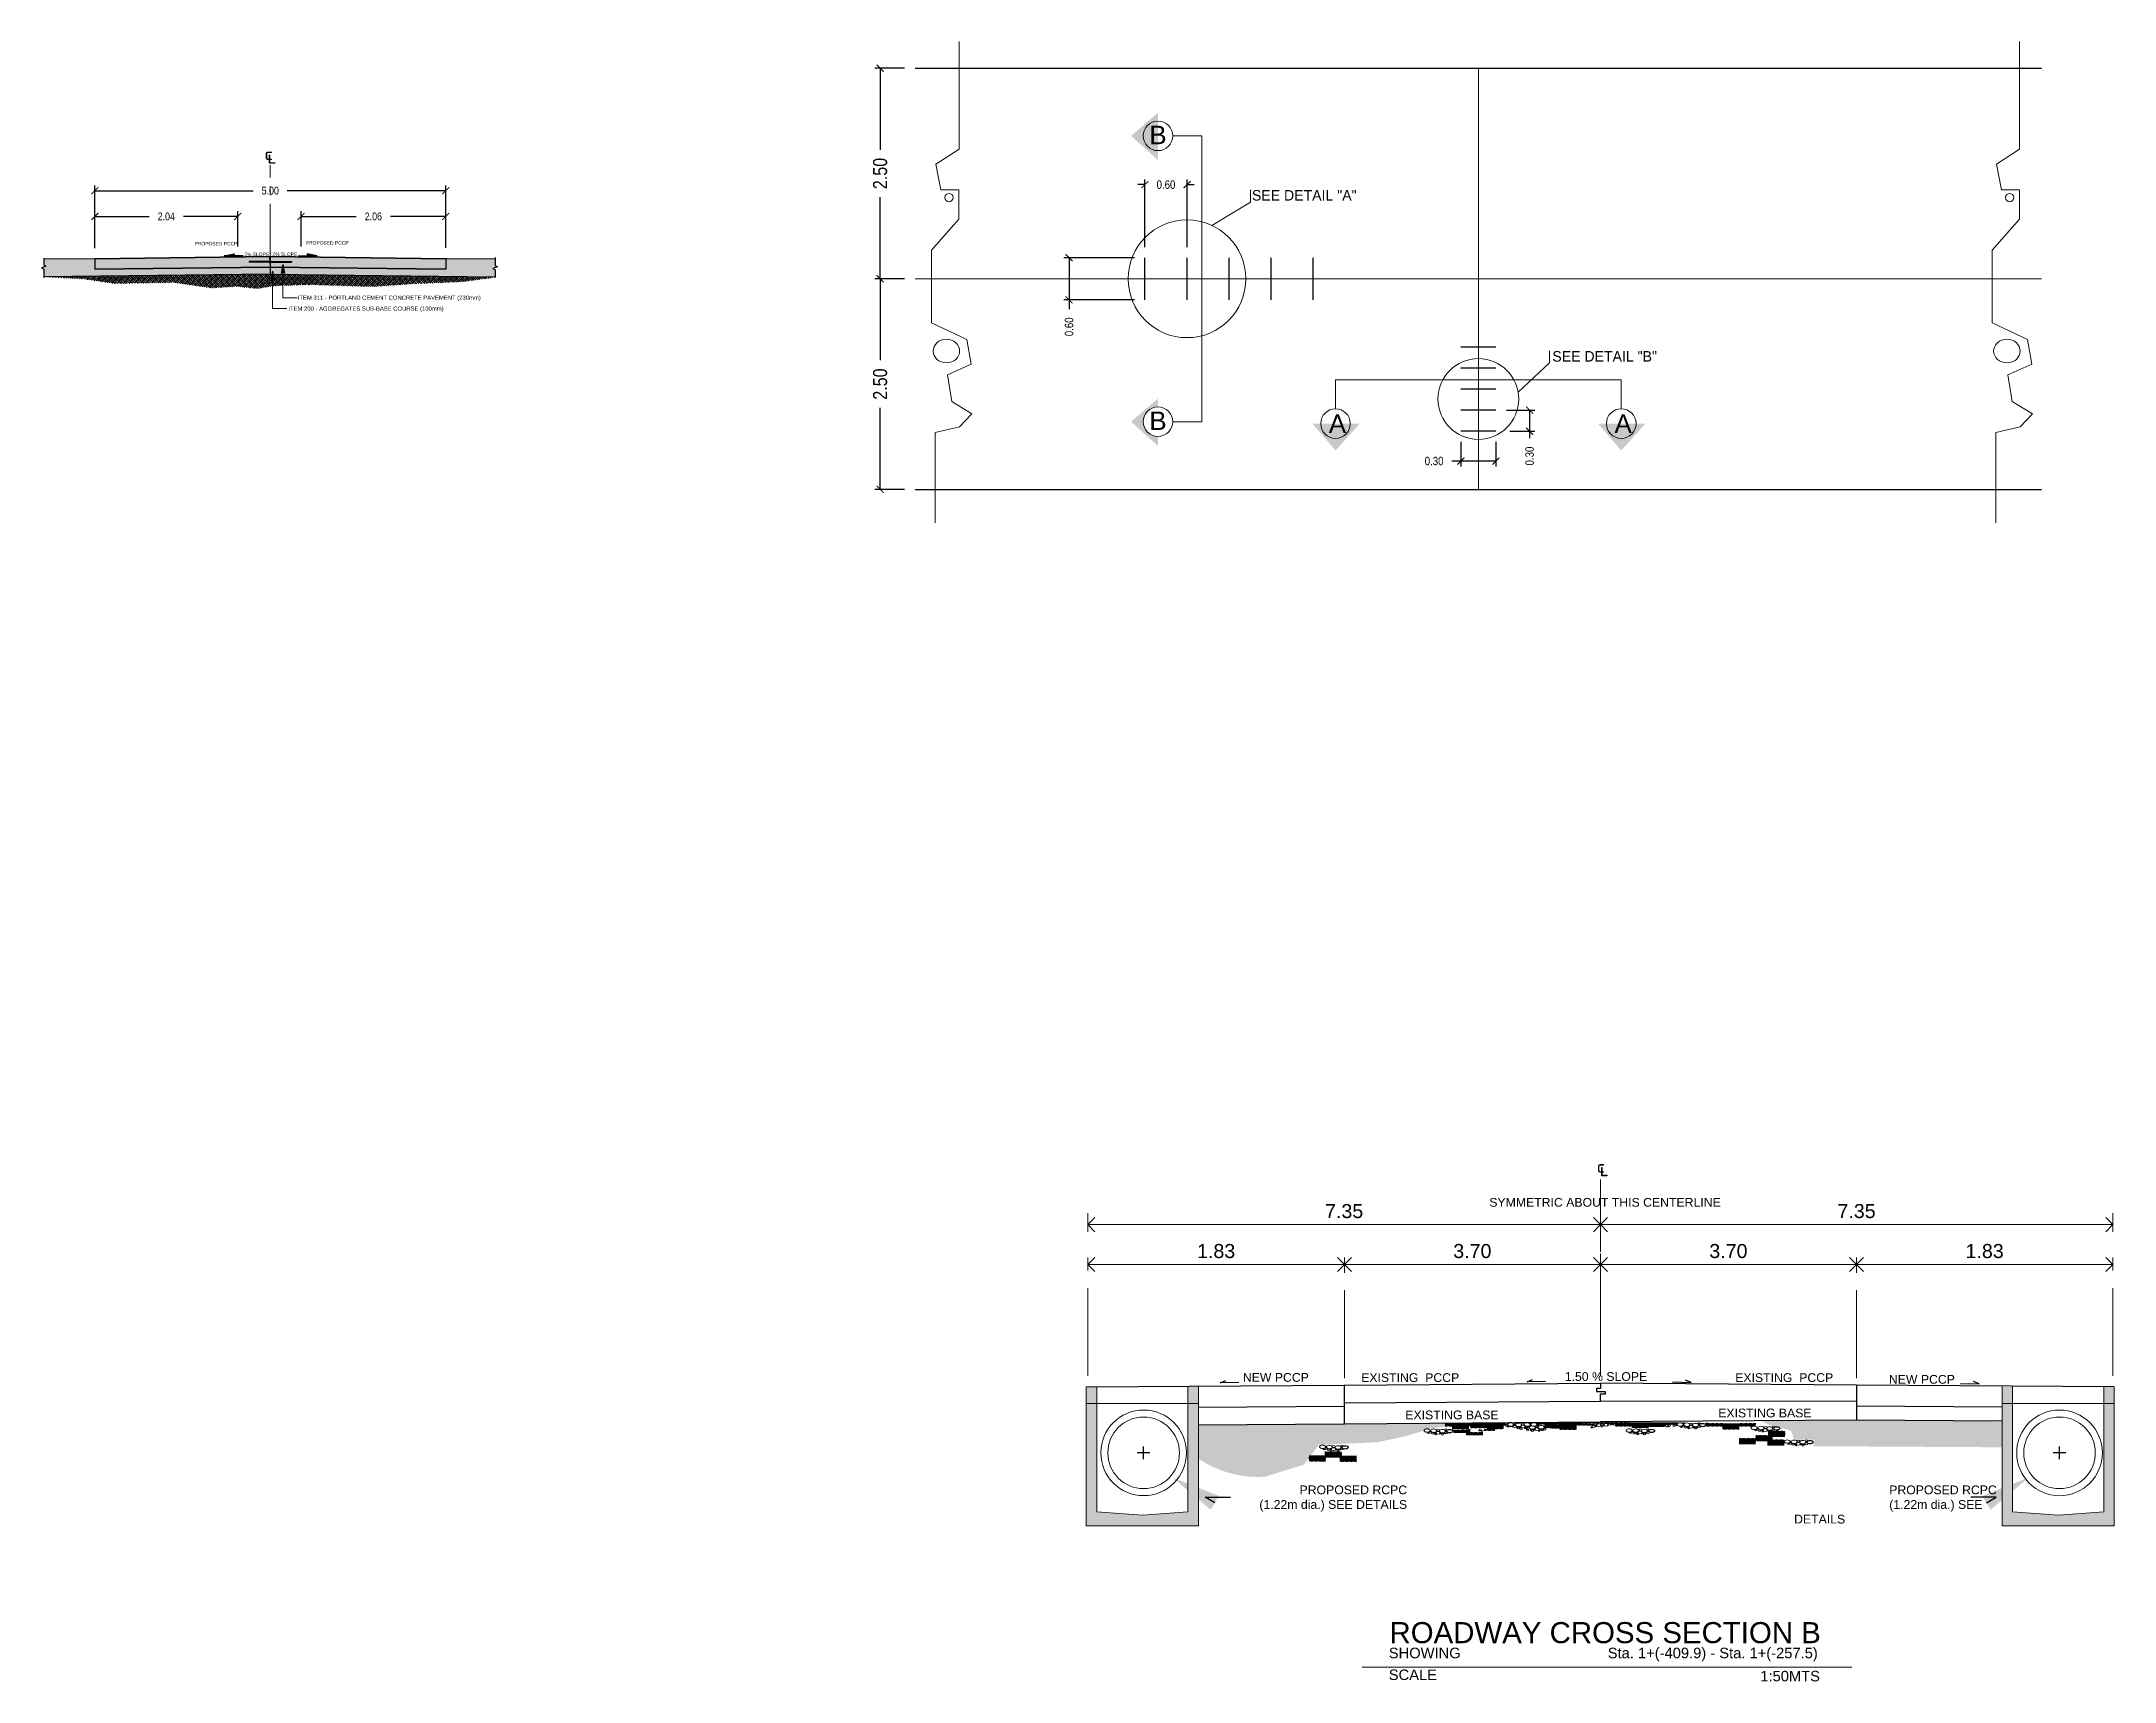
# Model space of a CAD drawing. Header units: metres. Extents: x -460 to 31334, y -1777 to 24987.
# Drawn here: x 88.25 to 117.79, y -141.24 to -117.88 of the extents above; entities that cross this region are included whole.
import ezdxf
from ezdxf import colors
from ezdxf.entities.mleader import LeaderData, LeaderLine
from ezdxf.math import Vec2, Vec3

# ---------------------------------------------------------------- set-up
doc = ezdxf.new("R2010")
doc.units = ezdxf.units.M
doc.header["$MEASUREMENT"] = 0
for name, pattern in [('CENTER', [2, 1.25, -0.25, 0.25, -0.25]), ('CENTER2', [1.125, 0.75, -0.125, 0.125, -0.125]), ('PHANTOM2', [1.25, 0.625, -0.125, 0.125, -0.125, 0.125, -0.125])]:
    doc.linetypes.add(name, pattern=pattern)
doc.layers.get('Defpoints').update_dxf_attribs({"color": 2})
doc.layers.add('01 FURNITURE', color=8, linetype='Continuous')
for name, color, linetype, lineweight in [('arrow', 7, 'Continuous', 5), ('DIM', 8, 'Continuous', 5), ('HATCH', 2, 'Continuous', 5), ('ROAD LINE', 5, 'Continuous', 35), ('SHOULDER', 4, 'Continuous', 30)]:
    doc.layers.add(name, color=color, linetype=linetype, lineweight=lineweight)
doc.layers.add('CENTERLINE', color=7, linetype='CENTER2', lineweight=18, true_color=0x05ff05)
doc.styles.add('ARIAL', font='arial.ttf', dxfattribs={"height": 0.7})
doc.styles.add('rs', font='ARIALN.TTF')
doc.styles.get("Standard").update_dxf_attribs({"font": 'arial.ttf'})
doc.dimstyles.new('50', dxfattribs={"dimtxt": 0.2, "dimasz": 0.2, "dimexe": 0.1, "dimexo": 0.1, "dimgap": 0.09, "dimtad": 1, "dimlfac": 0.5, "dimzin": 0, "dimdsep": 46, "dimtxsty": 'Standard', "dimblk": 'OPEN90', "dimcen": 0.09, "dimadec": 0, "dimazin": 0, "dimtfac": 1, "dimtofl": 0, "dimtmove": 0, "dimatfit": 3, "dimldrblk": 'OPEN90', "dimfxl": 1, "dimtolj": 1, "dimtzin": 0, "dimlwd": 5, "dimlwe": 5, "dimarcsym": 0})
doc.dimstyles.new('Copy(2) of ASDSSSFGFDGDG', dxfattribs={"dimtxt": 0.11, "dimasz": 0.1, "dimexe": 0.075, "dimexo": 0.15, "dimgap": 0.125, "dimtad": 0, "dimzin": 0, "dimdsep": 46, "dimtxsty": 'rs', "dimblk": 'ARCHTICK', "dimcen": 0.025, "dimclrd": 1, "dimclre": 1, "dimclrt": 3, "dimadec": 0, "dimazin": 0, "dimtfac": 1, "dimtofl": 0, "dimtmove": 0, "dimatfit": 3, "dimldrblk": 'ARCHTICK', "dimfxl": 0.1, "dimtolj": 1, "dimtzin": 0, "dimarcsym": 0})

msp = doc.modelspace()

# ---------------------------------------------------------------- texts
for s, insert, char_height, attachment_point in [('B', (104.15888, -119.20915), 0.26388, 5), ('B', (104.15888, -123.28103), 0.26388, 5), ('A', (106.71612, -123.32169), 0.26388, 5), ('A', (110.7876, -123.32169), 0.26388, 5), ('{\\fISOCPEUR|b0|i0|c0|p34;℄}', (110.40995, -133.8221), 0.2, 1)]:
    msp.add_mtext(s, dxfattribs=dict(insert=insert, char_height=char_height, attachment_point=attachment_point))
at = {"insert": (91.4254, -119.39675), "char_height": 0.2, "attachment_point": 1}
msp.add_mtext_dynamic_manual_height_columns('{\\fISOCPEUR|b0|i0|c0|p34;℄}', width=0.4050115, gutter_width=1, heights=[0], dxfattribs=at)
at = {"color": 3, "attachment_point": 1}
for s, width, insert, char_height in [('PROPOSED PCCP', 0.6187766, (90.4301, -120.73182), 0.05), ('PROPOSED PCCP', 0.6187766, (92.01554, -120.72125), 0.05), ('2% SLOPE', 0.3782191, (91.13922, -120.88385), 0.05), ('2% SLOPE', 0.3782191, (91.53914, -120.88209), 0.05), ('ITEM 200 - AGGREGATES SUB-BASE COURSE (100mm)', 2.4352124, (91.76659, -121.65297), 0.06), ('ITEM 311 - PORTLAND CEMENT CONCRETE PAVEMENT (230mm)', 2.7169986, (91.90041, -121.49715), 0.06)]:
    msp.add_mtext_dynamic_manual_height_columns(s, width=width, gutter_width=1, heights=[0], dxfattribs=dict(at, insert=insert, char_height=char_height))
for s, insert, char_height, width, attachment_point in [('\\pi0.17112;{\\fArial CE|b0|i0|c238|p34;SYMMETRIC ABOUT THIS} {\\fArial CE|b0|i0|c238|p34;CENTERLINE}', (108.70925, -134.3524), 0.125, 3.6237959, 1), ('NEW PCCP ', (105.36838, -136.84641), 0.125, 2.8678087, 1), ('EXISTING  PCCP', (107.05468, -136.84951), 0.125, 1.5338966, 1), ('1.50 % SLOPE', (109.95627, -136.8342), 0.125, 2.8678087, 1), ('EXISTING  PCCP', (112.38488, -136.84951), 0.125, 1.5338966, 1), ('NEW PCCP', (114.57484, -136.87411), 0.125, 2.8678087, 1), ('EXISTING BASE', (112.14287, -137.35359), 0.125, 2.8678087, 1), ('EXISTING BASE', (107.68354, -137.38096), 0.125, 2.8678087, 1), ('{\\fArial|b0|i0|c238|p34;PROPOSED RCPC\\P(1.}22{\\fArial|b0|i0|c238|p34;m} dia.{\\fArial|b0|i0|c238|p34;) SEE DETAILS}', (107.70918, -138.44851), 0.125, 2.8678087, 3), ('\\pi1.3551;{\\fArial|b0|i0|c238|p34;PROPOSED RCPC\\P\\pi0.78152;(1.}22{\\fArial|b0|i0|c238|p34;m} dia.{\\fArial|b0|i0|c238|p34;) SEE DETAILS}', (113.22448, -138.44851), 0.125, 2.8678087, 1), ('{\\fArial|b0|i0|c238|p34;ROADWAY CROSS SECTION }B', (107.45806, -140.39506), 0.3, 8.8197293, 1), ('SHOWING                                    Sta. 1+(-409.9) - Sta. 1+(-257.5) ', (107.44812, -140.75976), 0.15, 6.6929798, 1), ('SCALE', (107.44812, -141.07023), 0.15, 3.4960815, 1), ('1:50MTS', (112.74265, -141.08938), 0.15, 3.4960815, 1)]:
    msp.add_mtext(s, dxfattribs=dict(insert=insert, char_height=char_height, width=width, attachment_point=attachment_point))
at = {"layer": '01 FURNITURE', "lineweight": 9, "char_height": 0.15, "attachment_point": 1, "style": 'ARIAL'}
for s, insert in [('{\\fChief Blueprint|b0|i0|c0|p2;SEE DETAIL "A"}', (105.49791, -119.99361)), ('{\\fChief Blueprint|b0|i0|c0|p2;SEE DETAIL "B"}', (109.77864, -122.28801))]:
    msp.add_mtext_dynamic_manual_height_columns(s, width=3.2992079, gutter_width=2, heights=[0], dxfattribs=dict(at, insert=insert))

# ---------------------------------------------------------------- blocks, each defined once
blk = doc.blocks.new('_ArchTick')
at = {"color": 0, "linetype": 'ByBlock', "const_width": 0.15}
blk.add_lwpolyline([(-0.5, -0.5), (0.5, 0.5)], dxfattribs=at)
blk = doc.blocks.new('*D74')
at = {"color": 1, "lineweight": -2, "transparency": 16777216}
for p, q in [((89.009, -120.822), (89.009, -119.928)), ((94.009, -120.816), (94.009, -119.928)), ((89.009, -120.003), (91.267, -120.003)), ((94.009, -120.003), (91.751, -120.003))]:
    blk.add_line(p, q, dxfattribs=at)
at = {"layer": 'Defpoints', "color": 0, "lineweight": 5, "transparency": 16777216}
for p in [(89.009, -120.003), (89.009, -120.972), (94.009, -120.966)]:
    blk.add_point(p, dxfattribs=at)
at = {"color": 1, "lineweight": -2, "transparency": 16777216, "xscale": 0.1, "yscale": 0.1, "zscale": 0.1, "rotation": 180}
blk.add_blockref('_ArchTick', (89.009, -120.003), dxfattribs=at)
at = {"color": 1, "lineweight": -2, "transparency": 16777216, "xscale": 0.1, "yscale": 0.1, "zscale": 0.1}
blk.add_blockref('_ArchTick', (94.009, -120.003), dxfattribs=at)
at = {"color": 3, "lineweight": 9, "transparency": 16777216, "insert": (91.509, -120.003), "char_height": 0.11, "attachment_point": 5, "style": 'rs'}
blk.add_mtext('\\A1;5.00', dxfattribs=at)
blk = doc.blocks.new('*D80')
at = {"color": 1, "lineweight": -2, "transparency": 16777216}
for p, q in [((89.009, -120.822), (89.009, -120.295)), ((89.009, -120.37), (89.785, -120.37)), ((91.046, -120.37), (90.27, -120.37)), ((91.046, -120.797), (91.046, -120.295))]:
    blk.add_line(p, q, dxfattribs=at)
at = {"layer": 'Defpoints', "color": 0, "lineweight": 5, "transparency": 16777216}
for p in [(89.009, -120.37), (89.009, -120.972), (91.046, -120.947)]:
    blk.add_point(p, dxfattribs=at)
at = {"color": 1, "lineweight": -2, "transparency": 16777216, "xscale": 0.1, "yscale": 0.1, "zscale": 0.1, "rotation": 180}
blk.add_blockref('_ArchTick', (89.009, -120.37), dxfattribs=at)
at = {"color": 1, "lineweight": -2, "transparency": 16777216, "xscale": 0.1, "yscale": 0.1, "zscale": 0.1}
blk.add_blockref('_ArchTick', (91.046, -120.37), dxfattribs=at)
at = {"color": 3, "lineweight": 9, "transparency": 16777216, "insert": (90.027, -120.37), "char_height": 0.11, "attachment_point": 5, "style": 'rs'}
blk.add_mtext('\\A1;2.04', dxfattribs=at)
blk = doc.blocks.new('*D75')
at = {"color": 1, "lineweight": -2, "transparency": 16777216}
for p, q in [((91.947, -120.797), (91.947, -120.295)), ((91.947, -120.37), (92.735, -120.37)), ((94.009, -120.37), (93.221, -120.37)), ((94.009, -120.816), (94.009, -120.295))]:
    blk.add_line(p, q, dxfattribs=at)
at = {"layer": 'Defpoints', "color": 0, "lineweight": 5, "transparency": 16777216}
for p in [(91.947, -120.37), (91.947, -120.947), (94.009, -120.966)]:
    blk.add_point(p, dxfattribs=at)
at = {"color": 1, "lineweight": -2, "transparency": 16777216, "xscale": 0.1, "yscale": 0.1, "zscale": 0.1, "rotation": 180}
blk.add_blockref('_ArchTick', (91.947, -120.37), dxfattribs=at)
at = {"color": 1, "lineweight": -2, "transparency": 16777216, "xscale": 0.1, "yscale": 0.1, "zscale": 0.1}
blk.add_blockref('_ArchTick', (94.009, -120.37), dxfattribs=at)
at = {"color": 3, "lineweight": 9, "transparency": 16777216, "insert": (92.978, -120.37), "char_height": 0.11, "attachment_point": 5, "style": 'rs'}
blk.add_mtext('\\A1;2.06', dxfattribs=at)
blk = doc.blocks.new('*D76')
at = {"layer": '01 FURNITURE', "color": 1, "lineweight": -2, "transparency": 16777216}
for p, q in [((103.973, -119.917), (103.873, -119.917)), ((103.973, -120.808), (103.973, -119.842)), ((104.573, -120.808), (104.573, -119.842)), ((104.573, -119.917), (104.673, -119.917))]:
    blk.add_line(p, q, dxfattribs=at)
at = {"layer": 'Defpoints', "color": 0, "lineweight": 5, "transparency": 16777216}
for p in [(104.573, -119.917), (103.973, -120.958), (104.573, -120.958)]:
    blk.add_point(p, dxfattribs=at)
at = {"layer": '01 FURNITURE', "color": 1, "lineweight": -2, "transparency": 16777216, "xscale": 0.1, "yscale": 0.1, "zscale": 0.1}
blk.add_blockref('_ArchTick', (103.973, -119.917), dxfattribs=at)
at = {"layer": '01 FURNITURE', "color": 1, "lineweight": -2, "transparency": 16777216, "xscale": 0.1, "yscale": 0.1, "zscale": 0.1, "rotation": 180}
blk.add_blockref('_ArchTick', (104.573, -119.917), dxfattribs=at)
at = {"layer": '01 FURNITURE', "color": 3, "lineweight": 5, "transparency": 16777216, "insert": (104.273, -119.917), "char_height": 0.11, "attachment_point": 5, "style": 'rs'}
blk.add_mtext('\\A1;{\\H1.0909x;0.60}', dxfattribs=at)
blk = doc.blocks.new('*D77')
at = {"layer": '01 FURNITURE', "color": 1, "lineweight": -2, "transparency": 16777216}
for p, q in [((103.823, -120.958), (102.817, -120.958)), ((102.892, -120.958), (102.892, -121.558)), ((103.823, -121.558), (102.817, -121.558)), ((102.892, -121.558), (102.892, -121.69))]:
    blk.add_line(p, q, dxfattribs=at)
at = {"layer": 'Defpoints', "color": 0, "lineweight": 5, "transparency": 16777216}
for p in [(102.892, -120.958), (103.973, -120.958), (103.973, -121.558)]:
    blk.add_point(p, dxfattribs=at)
at = {"layer": '01 FURNITURE', "color": 1, "lineweight": -2, "transparency": 16777216, "xscale": 0.1, "yscale": 0.1, "zscale": 0.1}
for p, rotation in [((102.892, -120.958), 90), ((102.892, -121.558), 270)]:
    blk.add_blockref('_ArchTick', p, dxfattribs=dict(at, rotation=rotation))
at = {"layer": '01 FURNITURE', "color": 3, "lineweight": 5, "transparency": 16777216, "insert": (102.892, -121.942), "char_height": 0.11, "attachment_point": 5, "rotation": 90, "style": 'rs'}
blk.add_mtext('\\A1;{\\H1.0909x;0.60}', dxfattribs=at)
blk = doc.blocks.new('*D72')
at = {"layer": '01 FURNITURE', "color": 1, "lineweight": -2, "transparency": 16777216}
for p, q in [((109.125, -123.13), (109.53, -123.13)), ((109.455, -123.13), (109.455, -123.43)), ((109.175, -123.43), (109.53, -123.43)), ((109.455, -123.43), (109.455, -123.53))]:
    blk.add_line(p, q, dxfattribs=at)
at = {"layer": 'Defpoints', "color": 0, "lineweight": 5, "transparency": 16777216}
for p in [(108.975, -123.13), (109.025, -123.43), (109.455, -123.43)]:
    blk.add_point(p, dxfattribs=at)
at = {"layer": '01 FURNITURE', "color": 1, "lineweight": -2, "transparency": 16777216, "xscale": 0.1, "yscale": 0.1, "zscale": 0.1}
for p, rotation in [((109.455, -123.13), 90), ((109.455, -123.43), 270)]:
    blk.add_blockref('_ArchTick', p, dxfattribs=dict(at, rotation=rotation))
at = {"layer": '01 FURNITURE', "color": 3, "lineweight": 5, "transparency": 16777216, "insert": (109.455, -123.783), "char_height": 0.11, "attachment_point": 5, "rotation": 90, "style": 'rs'}
blk.add_mtext('\\A1;{\\H1.0909x;0.30}', dxfattribs=at)
blk = doc.blocks.new('*D73')
at = {"layer": '01 FURNITURE', "color": 1, "lineweight": -2, "transparency": 16777216}
for p, q in [((108.475, -123.58), (108.475, -123.93)), ((108.975, -123.58), (108.975, -123.93)), ((108.475, -123.855), (108.347, -123.855)), ((108.975, -123.855), (108.475, -123.855))]:
    blk.add_line(p, q, dxfattribs=at)
at = {"layer": 'Defpoints', "color": 0, "lineweight": 5, "transparency": 16777216}
for p in [(108.475, -123.43), (108.975, -123.43), (108.975, -123.855)]:
    blk.add_point(p, dxfattribs=at)
at = {"layer": '01 FURNITURE', "color": 1, "lineweight": -2, "transparency": 16777216, "xscale": 0.1, "yscale": 0.1, "zscale": 0.1, "rotation": 180}
blk.add_blockref('_ArchTick', (108.475, -123.855), dxfattribs=at)
at = {"layer": '01 FURNITURE', "color": 1, "lineweight": -2, "transparency": 16777216, "xscale": 0.1, "yscale": 0.1, "zscale": 0.1}
blk.add_blockref('_ArchTick', (108.975, -123.855), dxfattribs=at)
at = {"layer": '01 FURNITURE', "color": 3, "lineweight": 5, "transparency": 16777216, "insert": (108.094, -123.855), "char_height": 0.11, "attachment_point": 5, "style": 'rs'}
blk.add_mtext('\\A1;{\\H1.0909x;0.30}', dxfattribs=at)
blk = doc.blocks.new('*D78')
at = {"layer": '01 FURNITURE', "color": 1, "lineweight": -2, "transparency": 16777216}
for p, q in [((100.549, -118.258), (100.125, -118.258)), ((100.2, -118.258), (100.2, -119.419)), ((100.2, -121.258), (100.2, -120.097)), ((100.549, -121.258), (100.125, -121.258))]:
    blk.add_line(p, q, dxfattribs=at)
at = {"layer": 'Defpoints', "color": 0, "lineweight": 5, "transparency": 16777216}
for p in [(100.2, -118.258), (100.699, -118.258), (100.699, -121.258)]:
    blk.add_point(p, dxfattribs=at)
at = {"layer": '01 FURNITURE', "color": 1, "lineweight": -2, "transparency": 16777216, "xscale": 0.1, "yscale": 0.1, "zscale": 0.1}
for p, rotation in [((100.2, -118.258), 90), ((100.2, -121.258), 270)]:
    blk.add_blockref('_ArchTick', p, dxfattribs=dict(at, rotation=rotation))
at = {"layer": '01 FURNITURE', "color": 3, "lineweight": 5, "transparency": 16777216, "insert": (100.2, -119.758), "char_height": 0.11, "attachment_point": 5, "rotation": 90, "style": 'rs'}
blk.add_mtext('\\A1;{\\H1.8182x;2.50}', dxfattribs=at)
blk = doc.blocks.new('*D79')
at = {"layer": '01 FURNITURE', "color": 1, "lineweight": -2, "transparency": 16777216}
for p, q in [((100.549, -121.258), (100.125, -121.258)), ((100.2, -121.258), (100.2, -122.419)), ((100.2, -124.258), (100.2, -123.097)), ((100.549, -124.258), (100.125, -124.258))]:
    blk.add_line(p, q, dxfattribs=at)
at = {"layer": 'Defpoints', "color": 0, "lineweight": 5, "transparency": 16777216}
for p in [(100.2, -121.258), (100.699, -121.258), (100.699, -124.258)]:
    blk.add_point(p, dxfattribs=at)
at = {"layer": '01 FURNITURE', "color": 1, "lineweight": -2, "transparency": 16777216, "xscale": 0.1, "yscale": 0.1, "zscale": 0.1}
for p, rotation in [((100.2, -121.258), 90), ((100.2, -124.258), 270)]:
    blk.add_blockref('_ArchTick', p, dxfattribs=dict(at, rotation=rotation))
at = {"layer": '01 FURNITURE', "color": 3, "lineweight": 5, "transparency": 16777216, "insert": (100.2, -122.758), "char_height": 0.11, "attachment_point": 5, "rotation": 90, "style": 'rs'}
blk.add_mtext('\\A1;{\\H1.8182x;2.50}', dxfattribs=at)
blk = doc.blocks.new('_Open90')
at = {"color": 0, "linetype": 'ByBlock', "lineweight": -2}
for p, q in [((0, 0), (-1, 0)), ((-0.5, 0.5), (0, 0)), ((0, 0), (-0.5, -0.5))]:
    blk.add_line(p, q, dxfattribs=at)
blk = doc.blocks.new('*D103')
at = {"layer": 'Defpoints', "color": 0, "lineweight": 5, "transparency": 16777216}
for p in [(103.161, -134.47), (103.161, -134.733), (110.463, -136.992)]:
    blk.add_point(p, dxfattribs=at)
at = {"layer": 'DIM', "color": 0, "linetype": 'CENTER', "lineweight": 5, "transparency": 16777216}
for p, q in [((103.161, -134.57), (103.161, -134.833)), ((110.463, -136.892), (110.463, -134.633))]:
    blk.add_line(p, q, dxfattribs=at)
at = {"layer": 'DIM', "color": 0, "lineweight": 5, "transparency": 16777216}
blk.add_line((110.263, -134.733), (103.361, -134.733), dxfattribs=at)
at = {"layer": 'DIM', "color": 0, "lineweight": 5, "transparency": 16777216, "xscale": 0.2, "yscale": 0.2, "zscale": 0.2, "rotation": 180}
blk.add_blockref('_Open90', (103.161, -134.733), dxfattribs=at)
at = {"layer": 'DIM', "color": 0, "lineweight": 5, "transparency": 16777216, "xscale": 0.2, "yscale": 0.2, "zscale": 0.2}
blk.add_blockref('_Open90', (110.463, -134.733), dxfattribs=at)
at = {"layer": 'DIM', "color": 0, "lineweight": 9, "transparency": 16777216, "insert": (106.812, -134.541), "char_height": 0.2, "attachment_point": 5}
blk.add_mtext('\\A1;7.35', dxfattribs=at)
blk = doc.blocks.new('A$C60F7227C')
at = {"color": 3}
blk.add_open_spline([(-0.109, 0.085), (-0.109, 0.09), (-0.112, 0.096), (-0.129, 0.107), (-0.143, 0.11), (-0.175, 0.108), (-0.191, 0.098), (-0.198, 0.082), (-0.194, 0.073), (-0.164, 0.059), (-0.141, 0.059), (-0.114, 0.071), (-0.109, 0.079), (-0.109, 0.085)], degree=3, knots=[0, 0, 0, 0, 0.823885, 0.823885, 1.64777, 1.64777, 2.868429, 2.868429, 4.089088, 4.089088, 5.309747, 5.309747, 6.283185, 6.283185, 6.283185, 6.283185], dxfattribs=at)
blk = doc.blocks.new('*D98')
at = {"layer": 'Defpoints', "color": 0, "lineweight": 5, "transparency": 16777216}
for p in [(103.161, -135.302), (103.161, -136.988), (106.815, -137.018)]:
    blk.add_point(p, dxfattribs=at)
at = {"layer": 'DIM', "color": 0, "linetype": 'CENTER', "lineweight": 5, "transparency": 16777216}
for p, q in [((103.161, -136.888), (103.161, -135.202)), ((106.815, -136.918), (106.815, -135.202))]:
    blk.add_line(p, q, dxfattribs=at)
at = {"layer": 'DIM', "color": 0, "lineweight": 5, "transparency": 16777216}
blk.add_line((106.615, -135.302), (103.361, -135.302), dxfattribs=at)
at = {"layer": 'DIM', "color": 0, "lineweight": 5, "transparency": 16777216, "xscale": 0.2, "yscale": 0.2, "zscale": 0.2, "rotation": 180}
blk.add_blockref('_Open90', (103.161, -135.302), dxfattribs=at)
at = {"layer": 'DIM', "color": 0, "lineweight": 5, "transparency": 16777216, "xscale": 0.2, "yscale": 0.2, "zscale": 0.2}
blk.add_blockref('_Open90', (106.815, -135.302), dxfattribs=at)
at = {"layer": 'DIM', "color": 0, "lineweight": 9, "transparency": 16777216, "insert": (104.988, -135.11), "char_height": 0.2, "attachment_point": 5}
blk.add_mtext('\\A1;1.83', dxfattribs=at)
blk = doc.blocks.new('*D99')
at = {"layer": 'Defpoints', "color": 0, "lineweight": 5, "transparency": 16777216}
for p in [(106.815, -135.302), (110.463, -135.302), (106.815, -137.018)]:
    blk.add_point(p, dxfattribs=at)
at = {"layer": 'DIM', "color": 0, "linetype": 'CENTER', "lineweight": 5, "transparency": 16777216}
blk.add_line((106.815, -136.918), (106.815, -135.202), dxfattribs=at)
at = {"layer": 'DIM', "color": 0, "lineweight": 5, "transparency": 16777216}
blk.add_line((110.263, -135.302), (107.015, -135.302), dxfattribs=at)
at = {"layer": 'DIM', "color": 0, "lineweight": 5, "transparency": 16777216, "xscale": 0.2, "yscale": 0.2, "zscale": 0.2, "rotation": 180}
blk.add_blockref('_Open90', (106.815, -135.302), dxfattribs=at)
at = {"layer": 'DIM', "color": 0, "lineweight": 5, "transparency": 16777216, "xscale": 0.2, "yscale": 0.2, "zscale": 0.2}
blk.add_blockref('_Open90', (110.463, -135.302), dxfattribs=at)
at = {"layer": 'DIM', "color": 0, "lineweight": 9, "transparency": 16777216, "insert": (108.639, -135.11), "char_height": 0.2, "attachment_point": 5}
blk.add_mtext('\\A1;3.70', dxfattribs=at)
blk = doc.blocks.new('*D100')
at = {"layer": 'Defpoints', "color": 0, "lineweight": 5, "transparency": 16777216}
for p in [(117.765, -134.47), (117.765, -134.733), (110.463, -136.992)]:
    blk.add_point(p, dxfattribs=at)
at = {"layer": 'DIM', "color": 0, "linetype": 'CENTER', "lineweight": 5, "transparency": 16777216}
for p, q in [((110.463, -136.892), (110.463, -134.633)), ((117.765, -134.57), (117.765, -134.833))]:
    blk.add_line(p, q, dxfattribs=at)
at = {"layer": 'DIM', "color": 0, "lineweight": 5, "transparency": 16777216}
blk.add_line((110.663, -134.733), (117.565, -134.733), dxfattribs=at)
at = {"layer": 'DIM', "color": 0, "lineweight": 5, "transparency": 16777216, "xscale": 0.2, "yscale": 0.2, "zscale": 0.2, "rotation": 180}
blk.add_blockref('_Open90', (110.463, -134.733), dxfattribs=at)
at = {"layer": 'DIM', "color": 0, "lineweight": 5, "transparency": 16777216, "xscale": 0.2, "yscale": 0.2, "zscale": 0.2}
blk.add_blockref('_Open90', (117.765, -134.733), dxfattribs=at)
at = {"layer": 'DIM', "color": 0, "lineweight": 9, "transparency": 16777216, "insert": (114.114, -134.541), "char_height": 0.2, "attachment_point": 5}
blk.add_mtext('\\A1;7.35', dxfattribs=at)
blk = doc.blocks.new('*D101')
at = {"layer": 'Defpoints', "color": 0, "lineweight": 5, "transparency": 16777216}
for p in [(117.765, -135.302), (114.112, -137.018), (117.765, -136.988)]:
    blk.add_point(p, dxfattribs=at)
at = {"layer": 'DIM', "color": 0, "linetype": 'CENTER', "lineweight": 5, "transparency": 16777216}
for p, q in [((114.112, -136.918), (114.112, -135.202)), ((117.765, -136.888), (117.765, -135.202))]:
    blk.add_line(p, q, dxfattribs=at)
at = {"layer": 'DIM', "color": 0, "lineweight": 5, "transparency": 16777216}
blk.add_line((114.312, -135.302), (117.565, -135.302), dxfattribs=at)
at = {"layer": 'DIM', "color": 0, "lineweight": 5, "transparency": 16777216, "xscale": 0.2, "yscale": 0.2, "zscale": 0.2, "rotation": 180}
blk.add_blockref('_Open90', (114.112, -135.302), dxfattribs=at)
at = {"layer": 'DIM', "color": 0, "lineweight": 5, "transparency": 16777216, "xscale": 0.2, "yscale": 0.2, "zscale": 0.2}
blk.add_blockref('_Open90', (117.765, -135.302), dxfattribs=at)
at = {"layer": 'DIM', "color": 0, "lineweight": 9, "transparency": 16777216, "insert": (115.939, -135.11), "char_height": 0.2, "attachment_point": 5}
blk.add_mtext('\\A1;1.83', dxfattribs=at)
blk = doc.blocks.new('*D102')
at = {"layer": 'Defpoints', "color": 0, "lineweight": 5, "transparency": 16777216}
for p in [(110.463, -135.302), (114.112, -135.302), (114.112, -137.018)]:
    blk.add_point(p, dxfattribs=at)
at = {"layer": 'DIM', "color": 0, "lineweight": 5, "transparency": 16777216}
blk.add_line((110.663, -135.302), (113.912, -135.302), dxfattribs=at)
at = {"layer": 'DIM', "color": 0, "linetype": 'CENTER', "lineweight": 5, "transparency": 16777216}
blk.add_line((114.112, -136.918), (114.112, -135.202), dxfattribs=at)
at = {"layer": 'DIM', "color": 0, "lineweight": 5, "transparency": 16777216, "xscale": 0.2, "yscale": 0.2, "zscale": 0.2, "rotation": 180}
blk.add_blockref('_Open90', (110.463, -135.302), dxfattribs=at)
at = {"layer": 'DIM', "color": 0, "lineweight": 5, "transparency": 16777216, "xscale": 0.2, "yscale": 0.2, "zscale": 0.2}
blk.add_blockref('_Open90', (114.112, -135.302), dxfattribs=at)
at = {"layer": 'DIM', "color": 0, "lineweight": 9, "transparency": 16777216, "insert": (112.288, -135.11), "char_height": 0.2, "attachment_point": 5}
blk.add_mtext('\\A1;3.70', dxfattribs=at)

# ---------------------------------------------------------------- dimensions: what is measured, and where the dimension line sits
at = {"lineweight": 9}
dim = msp.add_linear_dim(base=(89.00899, -120.00312), p1=(94.00907, -120.96582), p2=(89.00899, -120.97182), dimstyle='Copy(2) of ASDSSSFGFDGDG', dxfattribs=at)
dim.commit()
dim.dimension.update_dxf_attribs({"geometry": '*D74', "text_midpoint": (91.50903, -120.00312), "dimtype": 160})
for base, p1, p2, picture, middle in [((89.00899, -120.36972), (91.04589, -120.94738), (89.00899, -120.97182), '*D80', (90.02744, -120.36972)), ((91.9469, -120.36972), (94.00907, -120.96582), (91.9469, -120.94708), '*D75', (92.97798, -120.36972))]:
    dim = msp.add_linear_dim(base=base, p1=p1, p2=p2, dimstyle='Copy(2) of ASDSSSFGFDGDG', dxfattribs=at)
    dim.commit()
    dim.dimension.update_dxf_attribs({"geometry": picture, "text_midpoint": middle})
at = {"layer": '01 FURNITURE', "lineweight": 5}
for base, p1, p2, text, picture, middle in [((100.20047, -118.25795), (100.69877, -121.25795), (100.69877, -118.25795), '{\\H1.8182x;2.50}', '*D78', (100.20047, -119.75795)), ((100.20047, -121.25795), (100.69877, -124.25795), (100.69877, -121.25795), '{\\H1.8182x;2.50}', '*D79', (100.20047, -122.75795)), ((109.45502, -123.43009), (108.97455, -123.13009), (109.02455, -123.43009), '{\\H1.0909x;<>}', '*D72', (109.45502, -123.78274))]:
    dim = msp.add_linear_dim(base=base, p1=p1, p2=p2, angle=90, text=text, dimstyle='Copy(2) of ASDSSSFGFDGDG', dxfattribs=at)
    dim.commit()
    dim.dimension.update_dxf_attribs({"geometry": picture, "text_midpoint": middle})
dim = msp.add_linear_dim(base=(104.57264, -119.91709), p1=(103.97264, -120.95795), p2=(104.57264, -120.95795), text='{\\H1.0909x;<>}', dimstyle='Copy(2) of ASDSSSFGFDGDG', dxfattribs=at)
dim.commit()
dim.dimension.update_dxf_attribs({"geometry": '*D76', "text_midpoint": (104.27264, -119.91709)})
dim = msp.add_linear_dim(base=(102.89218, -120.95795), p1=(103.97264, -121.55795), p2=(103.97264, -120.95795), angle=90, text='{\\H1.0909x;<>}', dimstyle='Copy(2) of ASDSSSFGFDGDG', dxfattribs=at)
dim.commit()
dim.dimension.update_dxf_attribs({"geometry": '*D77', "text_midpoint": (102.89218, -121.94249), "dimtype": 160})
dim = msp.add_linear_dim(base=(108.97455, -123.85484), p1=(108.47455, -123.43009), p2=(108.97455, -123.43009), text='{\\H1.0909x;0.30}', dimstyle='Copy(2) of ASDSSSFGFDGDG', dxfattribs=at)
dim.commit()
dim.dimension.update_dxf_attribs({"geometry": '*D73', "text_midpoint": (108.09423, -123.85484), "dimtype": 160})
at = {"layer": 'DIM', "color": 0, "lineweight": 9}
for base, p1, p2, text, picture, middle in [((103.16115, -134.73318), (110.46288, -136.99201), (103.16115, -134.47026), '7.35', '*D103', (106.81202, -134.541)), ((106.81452, -135.30215), (110.46322, -135.30215), (106.81452, -137.01843), '3.70', '*D99', (108.63887, -135.10996))]:
    dim = msp.add_linear_dim(base=base, p1=p1, p2=p2, text=text, dimstyle='50', dxfattribs=at)
    dim.commit()
    dim.dimension.update_dxf_attribs({"geometry": picture, "text_midpoint": middle})
for base, p1, p2, text, picture, middle in [((117.76528, -134.73318), (110.46288, -136.99201), (117.76528, -134.47026), '7.35', '*D100', (114.11408, -134.541)), ((114.11191, -135.30215), (110.46322, -135.30215), (114.11191, -137.01843), '3.70', '*D102', (112.28756, -135.10996))]:
    dim = msp.add_linear_dim(base=base, p1=p1, p2=p2, angle=180, text=text, dimstyle='50', dxfattribs=at)
    dim.commit()
    dim.dimension.update_dxf_attribs({"geometry": picture, "text_midpoint": middle})
dim = msp.add_linear_dim(base=(103.16115, -135.30215), p1=(106.81452, -137.01843), p2=(103.16115, -136.98816), dimstyle='50', dxfattribs=at)
dim.commit()
dim.dimension.update_dxf_attribs({"geometry": '*D98', "text_midpoint": (104.98784, -135.10996)})
dim = msp.add_linear_dim(base=(117.76528, -135.30215), p1=(114.11191, -137.01843), p2=(117.76528, -136.98816), angle=180, dimstyle='50', dxfattribs=at)
dim.commit()
dim.dimension.update_dxf_attribs({"geometry": '*D101', "text_midpoint": (115.9386, -135.10996)})

# ---------------------------------------------------------------- hatches: boundary and pattern name
at = {"linetype": 'PHANTOM2', "lineweight": 13}
h = msp.add_hatch(dxfattribs=at)
h.set_pattern_fill('AR-CONC', color=2, scale=0.03, angle=46)
h.set_pattern_definition([(96, (-20408.9319, -20374.02696), (0.1630172694, 0.1417087502), [0.0225, -0.2475]), (41, (-20408.9319, -20374.02696), (-0.1912399544, 0.1268121616), [0.018, -0.198]), (146.4514445, (-20408.91832, -20374.01515), (-0.0282226838, 0.2685209097), [0.0191220576, -0.2103426336]), (92.1842, (-20408.97507, -20373.98528), (0.258129819, 0.1958189436), [0.03375, -0.37125]), (142.6356355, (-20408.95356, -20373.96897), (-0.0154354607, 0.4047057532), [0.0286831026, -0.315514128]), (37.184164, (-20408.97507, -20373.9853), (-0.0154354607, 0.404705753), [0.027, -0.2970000003]), (67, (-20408.94344, -20373.97412), (0.2112798818, 0.0449089252), [0.0225, -0.2475]), (12, (-20408.94344, -20373.97412), (-0.105782477, 0.2036273853), [0.018, -0.198]), (117.4514447, (-20408.92583, -20373.97038), (0.1054974036, 0.2485363085), [0.019122057, -0.2103426336]), (83.5, (-20408.93191, -20374.02696), (-0.06930505592, 0.07199837098), [0, -0.1956, 0, -0.201, 0, -0.19875]), (53.5, (-20408.93191, -20374.02696), (-0.03029177576, 0.1389653357), [0, -0.1146, 0, -0.1911, 0, -0.07575]), (13.5, (-20408.97838, -20374.07509), (0.11611465217, 0.11049953826), [0, -0.075, 0, -0.234, 0, -0.3105]), (3.5, (-20408.99922, -20374.09667), (0.0999316968, 0.14671433596), [0, -0.0975, 0, -0.1554, 0, -0.2205])])
h.paths.add_polyline_path([(91.50899, -121.09182), (89.00897, -121.11582), (89.00899, -120.97403), (88.28296, -120.97618), (88.2829, -121.05981), (88.31222, -121.07882), (88.24807, -121.10255), (88.2829, -121.12034), (88.2829, -121.22184), (91.50899, -121.19184)])
h.paths.add_polyline_path([(94.71551, -121.13069), (94.68067, -121.11289), (94.74482, -121.08916), (94.71551, -121.0614), (94.7153, -120.9803), (94.00899, -120.97213), (94.00899, -121.12213), (91.6873, -121.09396), (91.6873, -121.19398), (94.71551, -121.22184)])
h.paths.add_polyline_path([(91.50899, -121.09182), (91.50899, -121.19184), (91.5329, -121.19213), (91.54043, -121.15178), (91.548, -121.19231), (91.6873, -121.19398), (91.6873, -121.09396)])
h = msp.add_hatch()
h.set_pattern_fill('AR-SAND', color=2, scale=0.001, angle=46)
h.set_pattern_definition([(83.5, (-2881.679758, 118.104143), (-0.0363169172, 0.032846534), [0, -0.038608, 0, -0.04318, 0, -0.041275]), (53.5, (-2881.67976, 118.104143), (-0.0203375713, 0.0821308545), [0, -0.020828, 0, -0.034798, 0, -0.013335]), (13.5, (-2881.70146, 118.08167), (0.0548435647, 0.0569990646), [0, -0.0127, 0, -0.04572, 0, -0.05969]), (3.5, (-2881.70146, 118.08167), (0.0370048946, 0.0704116266), [0, -0.00635, 0, -0.029972, 0, -0.03429])])
h.paths.add_polyline_path([(91.50899, -121.04017), (91.49899, -121.03163), (91.49899, -121.022), (91.20899, -121.022), (91.20899, -121.012), (91.49899, -121.012), (91.49899, -121.00435), (91.50899, -120.9956), (91.50899, -120.9847), (91.49899, -120.9847), (91.49899, -120.94194), (89.00903, -120.97182), (89.00899, -121.11882), (91.50899, -121.09182)])
h.paths.add_polyline_path([(94.00899, -120.97261), (91.50899, -120.94182), (91.50899, -120.9956), (91.49899, -121.00435), (91.49899, -121.012), (91.50899, -121.012), (91.68564, -121.012), (91.6873, -121.00308), (91.68896, -121.012), (91.80899, -121.012), (91.80899, -121.022), (91.50226, -121.0127), (91.51573, -121.08487), (94.00899, -121.12261)])
h = msp.add_hatch(color=256)
h.dxf.hatch_style = 1
h.paths.add_polyline_path([(90.99469, -120.90218), (90.85263, -120.9325), (90.99469, -120.9325)])
h = msp.add_hatch()
h.set_pattern_fill('ANSI31', color=256, scale=0.005)
h.set_pattern_definition([(45, (-2881.679758, 118.104143), (-0.01122532015, 0.01122532015), [])])
h.paths.add_polyline_path([(91.49899, -121.012), (91.20899, -121.012), (91.20899, -121.022), (91.49899, -121.022)])
h.paths.add_polyline_path([(91.80899, -121.012), (91.50899, -121.012), (91.49899, -121.012), (91.49899, -121.022), (91.50899, -121.022), (91.80899, -121.022)])
h = msp.add_hatch(color=7)
h.dxf.hatch_style = 1
h.paths.add_polyline_path([(91.50899, -120.94182), (91.49899, -120.94194), (91.49899, -120.9847), (91.50899, -120.9847)])
h = msp.add_hatch(color=256)
h.dxf.hatch_style = 1
h.paths.add_polyline_path([(92.03577, -120.90218), (92.17782, -120.9325), (92.03577, -120.9325)])
at = {"lineweight": 5}
h = msp.add_hatch(dxfattribs=at)
h.set_pattern_fill('EARTH', color=3, scale=0.2, style=0)
h.set_pattern_definition([(180.00373, (135.654357, -128.23531), (-0.05000325, 0.04999675), [0.05, -0.05]), (180.00373, (135.654356, -128.21656), (-0.05000325, 0.04999675), [0.05, -0.05]), (180.00373, (135.654355, -128.19781), (-0.05000325, 0.04999675), [0.05, -0.05]), (90.00373, (135.648104, -128.19156), (0.04999675, 0.05000325), [0.05, -0.05]), (90.00373, (135.629354, -128.19156), (0.04999675, 0.05000325), [0.05, -0.05]), (90.00373, (135.610604, -128.191563), (0.04999675, 0.05000325), [0.05, -0.05])])
edge = h.paths.add_edge_path()
edge.add_line((107.28481, -137.83348), (107.6707, -137.74927))
edge.add_line((107.6707, -137.74927), (108.03639, -137.64237))
edge.add_line((108.03639, -137.64237), (108.24651, -137.60766))
edge.add_line((108.24651, -137.60766), (108.26708, -137.59407))
edge.add_line((108.26708, -137.59407), (108.2699, -137.57672))
edge.add_line((108.2699, -137.57672), (108.28512, -137.55779))
edge.add_line((108.28512, -137.55779), (106.8464, -137.56571))
edge.add_line((106.8464, -137.56571), (106.15109, -137.57075))
edge.add_line((106.15109, -137.57075), (104.73767, -137.58099))
edge.add_line((104.73767, -137.58099), (104.73875, -138.06827))
edge.add_arc((105.58675, -136.80286), 1.52327, 236.172684, 273.815389)
edge.add_line((105.68811, -138.32275), (106.2383, -138.15233))
edge.add_line((106.2383, -138.15233), (106.45107, -137.8688))
edge.add_line((106.45107, -137.8688), (107.28481, -137.83348))
h = msp.add_hatch(dxfattribs=at)
h.set_pattern_fill('EARTH', color=3, scale=0.125, style=0)
h.set_pattern_definition([(0, (86.998886, -128.101823), (0.03125, 0.03125), [0.03125, -0.03125]), (0, (86.998886, -128.090105), (0.03125, 0.03125), [0.03125, -0.03125]), (0, (86.998886, -128.078386), (0.03125, 0.03125), [0.03125, -0.03125]), (90, (87.002792, -128.07448), (-0.03125, 0.03125), [0.03125, -0.03125]), (90, (87.01451, -128.07448), (-0.03125, 0.03125), [0.03125, -0.03125]), (90, (87.02623, -128.07448), (-0.03125, 0.03125), [0.03125, -0.03125])])
h.paths.add_polyline_path([(108.48869, -137.55797), (108.25152, -137.56261), (108.25152, -137.60465), (108.48869, -137.60296)])
h = msp.add_hatch(dxfattribs=at)
h.set_pattern_fill('EARTH', color=3, scale=0.125, style=0)
h.set_pattern_definition([(0, (87.09825, -128.13936), (0.03125, 0.03125), [0.03125, -0.03125]), (0, (87.09825, -128.127642), (0.03125, 0.03125), [0.03125, -0.03125]), (0, (87.09825, -128.115924), (0.03125, 0.03125), [0.03125, -0.03125]), (90, (87.102155, -128.112017), (-0.03125, 0.03125), [0.03125, -0.03125]), (90, (87.113874, -128.112017), (-0.03125, 0.03125), [0.03125, -0.03125]), (90, (87.125593, -128.112017), (-0.03125, 0.03125), [0.03125, -0.03125])])
h.paths.add_polyline_path([(108.58805, -137.5955), (108.35089, -137.60015), (108.35089, -137.64218), (108.58805, -137.6405)])
h = msp.add_hatch(dxfattribs=at)
h.set_pattern_fill('EARTH', color=3, scale=0.125, style=0)
h.set_pattern_definition([(0, (87.11885, -128.195063), (0.03125, 0.03125), [0.03125, -0.03125]), (0, (87.11885, -128.183344), (0.03125, 0.03125), [0.03125, -0.03125]), (0, (87.11885, -128.171625), (0.03125, 0.03125), [0.03125, -0.03125]), (90, (87.122755, -128.16772), (-0.03125, 0.03125), [0.03125, -0.03125]), (90, (87.134474, -128.16772), (-0.03125, 0.03125), [0.03125, -0.03125]), (90, (87.146193, -128.16772), (-0.03125, 0.03125), [0.03125, -0.03125])])
h.paths.add_polyline_path([(108.60865, -137.65121), (108.37149, -137.65585), (108.37149, -137.69789), (108.60865, -137.6962)])
h = msp.add_hatch(dxfattribs=at)
h.set_pattern_fill('EARTH', color=3, scale=0.125, style=0)
h.set_pattern_definition([(0, (87.179436, -128.104245), (0.03125, 0.03125), [0.03125, -0.03125]), (0, (87.179436, -128.092527), (0.03125, 0.03125), [0.03125, -0.03125]), (0, (87.179436, -128.080808), (0.03125, 0.03125), [0.03125, -0.03125]), (90, (87.183343, -128.0769), (-0.03125, 0.03125), [0.03125, -0.03125]), (90, (87.19506, -128.0769), (-0.03125, 0.03125), [0.03125, -0.03125]), (90, (87.20678, -128.0769), (-0.03125, 0.03125), [0.03125, -0.03125])])
h.paths.add_polyline_path([(108.66924, -137.56039), (108.43207, -137.56503), (108.43207, -137.60707), (108.66924, -137.60538)])
h = msp.add_hatch(dxfattribs=at)
h.set_pattern_fill('EARTH', color=3, scale=0.125, style=0)
h.set_pattern_definition([(0, (87.358576, -128.126318), (0.03125, 0.03125), [0.03125, -0.03125]), (0, (87.358576, -128.1146), (0.03125, 0.03125), [0.03125, -0.03125]), (0, (87.358576, -128.10288), (0.03125, 0.03125), [0.03125, -0.03125]), (90, (87.362482, -128.098975), (-0.03125, 0.03125), [0.03125, -0.03125]), (90, (87.3742, -128.098975), (-0.03125, 0.03125), [0.03125, -0.03125]), (90, (87.38592, -128.098975), (-0.03125, 0.03125), [0.03125, -0.03125])])
h.paths.add_polyline_path([(108.84838, -137.60419), (108.61121, -137.61071), (108.61121, -137.62914), (108.84838, -137.62745)])
h = msp.add_hatch(dxfattribs=at)
h.set_pattern_fill('EARTH', color=3, scale=0.125, style=0)
h.set_pattern_definition([(0, (87.358776, -128.101823), (0.03125, 0.03125), [0.03125, -0.03125]), (0, (87.358776, -128.090105), (0.03125, 0.03125), [0.03125, -0.03125]), (0, (87.358776, -128.078386), (0.03125, 0.03125), [0.03125, -0.03125]), (90, (87.362682, -128.07448), (-0.03125, 0.03125), [0.03125, -0.03125]), (90, (87.3744, -128.07448), (-0.03125, 0.03125), [0.03125, -0.03125]), (90, (87.38612, -128.07448), (-0.03125, 0.03125), [0.03125, -0.03125])])
h.paths.add_polyline_path([(108.84858, -137.55797), (108.61141, -137.56261), (108.61141, -137.60465), (108.84858, -137.60296)])
h = msp.add_hatch(dxfattribs=at)
h.set_pattern_fill('EARTH', color=3, scale=0.125, style=0)
h.set_pattern_definition([(180, (130.21264, -128.164954), (-0.03125, 0.03125), [0.03125, -0.03125]), (180, (130.21264, -128.153235), (-0.03125, 0.03125), [0.03125, -0.03125]), (180, (130.21264, -128.141516), (-0.03125, 0.03125), [0.03125, -0.03125]), (90, (130.208735, -128.13761), (0.03125, 0.03125), [0.03125, -0.03125]), (90, (130.197016, -128.13761), (0.03125, 0.03125), [0.03125, -0.03125]), (90, (130.185297, -128.13761), (0.03125, 0.03125), [0.03125, -0.03125])])
h.paths.add_polyline_path([(108.72348, -137.65986), (108.72284, -137.66002), (108.72284, -137.66609), (108.96, -137.66778), (108.96, -137.64935), (108.8028, -137.64502), (108.80339, -137.64544), (108.80459, -137.6465), (108.80559, -137.64766), (108.80639, -137.64889), (108.80696, -137.65017), (108.80731, -137.65149), (108.80743, -137.65283), (108.80731, -137.65417), (108.80697, -137.65549), (108.80639, -137.65678), (108.80559, -137.65801), (108.80459, -137.65916), (108.80339, -137.66023), (108.80202, -137.66119), (108.80049, -137.66204), (108.79882, -137.66276), (108.79704, -137.66333), (108.79517, -137.66376), (108.79324, -137.66404), (108.79127, -137.66416), (108.7893, -137.66412), (108.78735, -137.66392), (108.78544, -137.66357), (108.78362, -137.66306), (108.78189, -137.66242), (108.78028, -137.66163), (108.77883, -137.66073), (108.77754, -137.65971), (108.77644, -137.6586), (108.77554, -137.6574), (108.77485, -137.65614), (108.77439, -137.65484), (108.77415, -137.65351), (108.77415, -137.65216), (108.77438, -137.65083), (108.77485, -137.64953), (108.77554, -137.64827), (108.77644, -137.64707), (108.77754, -137.64596), (108.77883, -137.64494), (108.77972, -137.64439), (108.76962, -137.64411), (108.76991, -137.64449), (108.7704, -137.64539), (108.77073, -137.64632), (108.7709, -137.64727), (108.7709, -137.64823), (108.77073, -137.64919), (108.7704, -137.65012), (108.76991, -137.65101), (108.76927, -137.65186), (108.76848, -137.65264), (108.76757, -137.65335), (108.76654, -137.65398), (108.76541, -137.65451), (108.7642, -137.65494), (108.76292, -137.65525), (108.76159, -137.65546), (108.76024, -137.65555), (108.75888, -137.65552), (108.75754, -137.65537), (108.75624, -137.65511), (108.75499, -137.65474), (108.75381, -137.65426), (108.75273, -137.65368), (108.75176, -137.65301), (108.75091, -137.65226), (108.75019, -137.65144), (108.74963, -137.65057), (108.74921, -137.64966), (108.74896, -137.64871), (108.74888, -137.64775), (108.74896, -137.6468), (108.74921, -137.64585), (108.74963, -137.64494), (108.75019, -137.64406), (108.75061, -137.64359), (108.74646, -137.64347), (108.74624, -137.64401), (108.74576, -137.645), (108.74519, -137.64598), (108.74453, -137.64696), (108.74379, -137.64793), (108.74295, -137.64889), (108.74202, -137.64984), (108.741, -137.65079), (108.73989, -137.65172), (108.73868, -137.65264), (108.73737, -137.65355), (108.73597, -137.65444), (108.73446, -137.65532), (108.73285, -137.65619), (108.73114, -137.65703), (108.72934, -137.65784), (108.72746, -137.65857), (108.7255, -137.65925)])
h = msp.add_hatch(dxfattribs=at)
h.set_pattern_fill('EARTH', color=3, scale=0.125, style=0)
h.set_pattern_definition([(0, (87.591797, -128.142253), (0.03125, 0.03125), [0.03125, -0.03125]), (0, (87.591797, -128.130534), (0.03125, 0.03125), [0.03125, -0.03125]), (0, (87.591797, -128.118815), (0.03125, 0.03125), [0.03125, -0.03125]), (90, (87.595703, -128.11491), (-0.03125, 0.03125), [0.03125, -0.03125]), (90, (87.607422, -128.11491), (-0.03125, 0.03125), [0.03125, -0.03125]), (90, (87.61914, -128.11491), (-0.03125, 0.03125), [0.03125, -0.03125])])
h.paths.add_polyline_path([(108.84443, -137.56146), (108.84443, -137.64508), (109.0816, -137.64339), (109.0816, -137.56146)])
h = msp.add_hatch(dxfattribs=at)
h.set_pattern_fill('EARTH', color=3, scale=0.125, style=0)
h.set_pattern_definition([(180.00373, (132.496446, -128.15866), (-0.031252033, 0.031247966), [0.03125, -0.03125]), (180.00373, (132.496445, -128.14694), (-0.031252033, 0.031247966), [0.03125, -0.03125]), (180.00373, (132.496445, -128.135223), (-0.031252033, 0.031247966), [0.03125, -0.03125]), (90.00373, (132.492538, -128.131317), (0.031247966, 0.031252033), [0.03125, -0.03125]), (90.00373, (132.48082, -128.131317), (0.031247966, 0.031252033), [0.03125, -0.03125]), (90.00373, (132.4691, -128.131318), (0.031247966, 0.031252033), [0.03125, -0.03125])])
h.paths.add_polyline_path([(110.55094, -137.54418), (110.5556, -137.54421), (110.55573, -137.56247), (109.58762, -137.57834), (109.57545, -137.57039), (109.57545, -137.56052), (109.57546, -137.55216)])
h = msp.add_hatch(dxfattribs=at)
h.set_pattern_fill('EARTH', color=3, scale=0.125, style=0)
h.set_pattern_definition([(0, (88.394488, -128.134033), (0.03125, 0.03125), [0.03125, -0.03125]), (0, (88.394488, -128.122314), (0.03125, 0.03125), [0.03125, -0.03125]), (0, (88.394488, -128.110595), (0.03125, 0.03125), [0.03125, -0.03125]), (90, (88.398394, -128.10669), (-0.03125, 0.03125), [0.03125, -0.03125]), (90, (88.410113, -128.10669), (-0.03125, 0.03125), [0.03125, -0.03125]), (90, (88.421832, -128.10669), (-0.03125, 0.03125), [0.03125, -0.03125])])
h.paths.add_polyline_path([(109.88429, -137.57826), (109.66212, -137.57896), (109.66212, -137.63328), (109.88429, -137.63517)])
h = msp.add_hatch(dxfattribs=at)
h.set_pattern_fill('EARTH', color=3, scale=0.125, style=0)
h.set_pattern_definition([(0, (88.634145, -128.148848), (0.03125, 0.03125), [0.03125, -0.03125]), (0, (88.634145, -128.13713), (0.03125, 0.03125), [0.03125, -0.03125]), (0, (88.634145, -128.12541), (0.03125, 0.03125), [0.03125, -0.03125]), (90, (88.63805, -128.121504), (-0.03125, 0.03125), [0.03125, -0.03125]), (90, (88.64977, -128.121504), (-0.03125, 0.03125), [0.03125, -0.03125]), (90, (88.66149, -128.121504), (-0.03125, 0.03125), [0.03125, -0.03125])])
h.paths.add_polyline_path([(109.88678, -137.56805), (109.88678, -137.65167), (110.12395, -137.64998), (110.12395, -137.56805)])
h = msp.add_hatch(dxfattribs=at)
h.set_pattern_fill('EARTH', color=3, scale=0.125, style=0)
h.set_pattern_definition([(180, (131.615715, -128.089315), (-0.03125, 0.03125), [0.03125, -0.03125]), (180, (131.615715, -128.077596), (-0.03125, 0.03125), [0.03125, -0.03125]), (180, (131.615715, -128.065877), (-0.03125, 0.03125), [0.03125, -0.03125]), (90, (131.61181, -128.06197), (0.03125, 0.03125), [0.03125, -0.03125]), (90, (131.60009, -128.06197), (0.03125, 0.03125), [0.03125, -0.03125]), (90, (131.58837, -128.06197), (0.03125, 0.03125), [0.03125, -0.03125])])
h.paths.add_polyline_path([(110.12591, -137.56719), (110.36308, -137.57371), (110.36308, -137.59214), (110.12591, -137.59045)])
h = msp.add_hatch(dxfattribs=at)
h.set_pattern_fill('EARTH', color=3, scale=0.125, style=0)
h.set_pattern_definition([(0, (88.61452, -128.1627), (0.03125, 0.03125), [0.03125, -0.03125]), (0, (88.61452, -128.150982), (0.03125, 0.03125), [0.03125, -0.03125]), (0, (88.61452, -128.139263), (0.03125, 0.03125), [0.03125, -0.03125]), (90, (88.618426, -128.135357), (-0.03125, 0.03125), [0.03125, -0.03125]), (90, (88.630145, -128.135357), (-0.03125, 0.03125), [0.03125, -0.03125]), (90, (88.641864, -128.135357), (-0.03125, 0.03125), [0.03125, -0.03125])])
h.paths.add_polyline_path([(110.56064, -137.54679), (110.55598, -137.54682), (110.55584, -137.56508), (111.53613, -137.58089), (111.53613, -137.57294), (111.53613, -137.56307), (111.53613, -137.55387)])
h = msp.add_hatch(dxfattribs=at)
h.set_pattern_fill('EARTH', color=3, scale=0.125, style=0)
h.set_pattern_definition([(0, (89.427088, -128.101828), (0.03125, 0.03125), [0.03125, -0.03125]), (0, (89.427088, -128.09011), (0.03125, 0.03125), [0.03125, -0.03125]), (0, (89.427088, -128.07839), (0.03125, 0.03125), [0.03125, -0.03125]), (90, (89.430994, -128.074484), (-0.03125, 0.03125), [0.03125, -0.03125]), (90, (89.442713, -128.074484), (-0.03125, 0.03125), [0.03125, -0.03125]), (90, (89.45443, -128.074484), (-0.03125, 0.03125), [0.03125, -0.03125])])
h.paths.add_polyline_path([(110.91689, -137.57049), (110.67972, -137.56667), (110.67972, -137.60465), (110.91689, -137.60296)])
h = msp.add_hatch(dxfattribs=at)
h.set_pattern_fill('EARTH', color=3, scale=0.125, style=0)
h.set_pattern_definition([(0, (89.65804, -128.124777), (0.03125, 0.03125), [0.03125, -0.03125]), (0, (89.65804, -128.113058), (0.03125, 0.03125), [0.03125, -0.03125]), (0, (89.65804, -128.10134), (0.03125, 0.03125), [0.03125, -0.03125]), (90, (89.661945, -128.097433), (-0.03125, 0.03125), [0.03125, -0.03125]), (90, (89.673664, -128.097433), (-0.03125, 0.03125), [0.03125, -0.03125]), (90, (89.685382, -128.097433), (-0.03125, 0.03125), [0.03125, -0.03125])])
h.paths.add_polyline_path([(111.14784, -137.569), (110.91068, -137.57284), (110.91068, -137.6276), (111.14784, -137.62591)])
h = msp.add_hatch(dxfattribs=at)
h.set_pattern_fill('EARTH', color=3, scale=0.125, style=0)
h.set_pattern_definition([(0, (89.89543, -128.10933), (0.03125, 0.03125), [0.03125, -0.03125]), (0, (89.89543, -128.09761), (0.03125, 0.03125), [0.03125, -0.03125]), (0, (89.89543, -128.08589), (0.03125, 0.03125), [0.03125, -0.03125]), (90, (89.899336, -128.081985), (-0.03125, 0.03125), [0.03125, -0.03125]), (90, (89.911055, -128.081985), (-0.03125, 0.03125), [0.03125, -0.03125]), (90, (89.922774, -128.081985), (-0.03125, 0.03125), [0.03125, -0.03125])])
h.paths.add_polyline_path([(111.38524, -137.57799), (111.14807, -137.57417), (111.14807, -137.61215), (111.38524, -137.61046)])
h = msp.add_hatch(dxfattribs=at)
h.set_pattern_fill('EARTH', color=3, scale=0.125, style=0)
h.set_pattern_definition([(180, (133.455122, -128.101698), (-0.03125, 0.03125), [0.03125, -0.03125]), (180, (133.455122, -128.08998), (-0.03125, 0.03125), [0.03125, -0.03125]), (180, (133.455122, -128.07826), (-0.03125, 0.03125), [0.03125, -0.03125]), (90, (133.451216, -128.074354), (0.03125, 0.03125), [0.03125, -0.03125]), (90, (133.439497, -128.074354), (0.03125, 0.03125), [0.03125, -0.03125]), (90, (133.427778, -128.074354), (0.03125, 0.03125), [0.03125, -0.03125])])
h.paths.add_polyline_path([(111.96532, -137.55784), (112.20249, -137.56248), (112.20249, -137.60452), (111.96532, -137.60283)])
h = msp.add_hatch(dxfattribs=at)
h.set_pattern_fill('EARTH', color=3, scale=0.125, style=0)
h.set_pattern_definition([(180, (133.69146, -128.145748), (-0.03125, 0.03125), [0.03125, -0.03125]), (180, (133.69146, -128.13403), (-0.03125, 0.03125), [0.03125, -0.03125]), (180, (133.69146, -128.12231), (-0.03125, 0.03125), [0.03125, -0.03125]), (90, (133.687554, -128.118404), (0.03125, 0.03125), [0.03125, -0.03125]), (90, (133.675835, -128.118404), (0.03125, 0.03125), [0.03125, -0.03125]), (90, (133.664116, -128.118404), (0.03125, 0.03125), [0.03125, -0.03125])])
h.paths.add_polyline_path([(112.43882, -137.56495), (112.43882, -137.64857), (112.20165, -137.64688), (112.20165, -137.56495)])
h = msp.add_hatch(dxfattribs=at)
h.set_pattern_fill('EARTH', color=3, scale=0.125, style=0)
h.set_pattern_definition([(180, (133.926932, -128.103012), (-0.03125, 0.03125), [0.03125, -0.03125]), (180, (133.926932, -128.091293), (-0.03125, 0.03125), [0.03125, -0.03125]), (180, (133.926932, -128.079575), (-0.03125, 0.03125), [0.03125, -0.03125]), (90, (133.923026, -128.075668), (0.03125, 0.03125), [0.03125, -0.03125]), (90, (133.911307, -128.075668), (0.03125, 0.03125), [0.03125, -0.03125]), (90, (133.89959, -128.075668), (0.03125, 0.03125), [0.03125, -0.03125])])
h.paths.add_polyline_path([(112.43712, -137.56006), (112.67431, -137.56178), (112.6743, -137.60583), (112.43818, -137.60415)])
h = msp.add_hatch(dxfattribs=at)
h.set_pattern_fill('EARTH', color=3, scale=0.2, style=0)
h.set_pattern_definition([(0, (-758.79078, -240.431225), (0.05, 0.05), [0.05, -0.05]), (0, (-758.79078, -240.412475), (0.05, 0.05), [0.05, -0.05]), (0, (-758.79078, -240.393725), (0.05, 0.05), [0.05, -0.05]), (90, (-758.78453, -240.387475), (-0.05, 0.05), [0.05, -0.05]), (90, (-758.76578, -240.387475), (-0.05, 0.05), [0.05, -0.05]), (90, (-758.74703, -240.387475), (-0.05, 0.05), [0.05, -0.05])])
h.paths.add_polyline_path([(116.18425, -137.90448), (116.18425, -137.54489), (116.18454, -137.54003), (116.18461, -137.53841), (114.11182, -137.51844), (112.73691, -137.52733), (112.93307, -137.61067), (113.10299, -137.64705), (113.13876, -137.65358), (113.15103, -137.65966), (113.18556, -137.67829), (113.22766, -137.79394), (113.50465, -137.79394), (113.50465, -137.88887)])
h = msp.add_hatch(dxfattribs=at)
h.set_pattern_fill('EARTH', color=3, scale=0.125, style=0)
h.set_pattern_definition([(0, (87.296977, -128.228968), (0.03125, 0.03125), [0.03125, -0.03125]), (0, (87.296977, -128.21725), (0.03125, 0.03125), [0.03125, -0.03125]), (0, (87.296977, -128.20553), (0.03125, 0.03125), [0.03125, -0.03125]), (90, (87.300883, -128.201624), (-0.03125, 0.03125), [0.03125, -0.03125]), (90, (87.312602, -128.201624), (-0.03125, 0.03125), [0.03125, -0.03125]), (90, (87.32432, -128.201624), (-0.03125, 0.03125), [0.03125, -0.03125])])
h.paths.add_polyline_path([(108.78678, -137.68511), (108.54961, -137.68975), (108.54961, -137.73179), (108.78678, -137.7301)])
h = msp.add_hatch(dxfattribs=at)
h.set_pattern_fill('EARTH', color=3, scale=0.125, style=0)
h.set_pattern_definition([(180, (133.928902, -128.356993), (-0.03125, 0.03125), [0.03125, -0.03125]), (180, (133.928902, -128.345274), (-0.03125, 0.03125), [0.03125, -0.03125]), (180, (133.928902, -128.333555), (-0.03125, 0.03125), [0.03125, -0.03125]), (90, (133.924996, -128.32965), (0.03125, 0.03125), [0.03125, -0.03125]), (90, (133.913277, -128.32965), (0.03125, 0.03125), [0.03125, -0.03125]), (90, (133.901558, -128.32965), (0.03125, 0.03125), [0.03125, -0.03125])])
h.paths.add_polyline_path([(112.67627, -137.7762), (112.67627, -137.85981), (112.4391, -137.85813), (112.4391, -137.7762)])
h = msp.add_hatch(dxfattribs=at)
h.set_pattern_fill('EARTH', color=3, scale=0.125, style=0)
h.set_pattern_definition([(180, (134.16553, -128.31353), (-0.03125, 0.03125), [0.03125, -0.03125]), (180, (134.16553, -128.30181), (-0.03125, 0.03125), [0.03125, -0.03125]), (180, (134.16553, -128.290092), (-0.03125, 0.03125), [0.03125, -0.03125]), (90, (134.161625, -128.286186), (0.03125, 0.03125), [0.03125, -0.03125]), (90, (134.149906, -128.286186), (0.03125, 0.03125), [0.03125, -0.03125]), (90, (134.138187, -128.286186), (0.03125, 0.03125), [0.03125, -0.03125])])
h.paths.add_polyline_path([(112.91289, -137.73274), (112.91289, -137.81635), (112.67573, -137.81467), (112.67573, -137.73274)])
h = msp.add_hatch(dxfattribs=at)
h.set_pattern_fill('EARTH', color=3, scale=0.125, style=0)
h.set_pattern_definition([(180, (134.335407, -128.376695), (-0.03125, 0.03125), [0.03125, -0.03125]), (180, (134.335407, -128.364976), (-0.03125, 0.03125), [0.03125, -0.03125]), (180, (134.335407, -128.353258), (-0.03125, 0.03125), [0.03125, -0.03125]), (90, (134.3315, -128.34935), (0.03125, 0.03125), [0.03125, -0.03125]), (90, (134.319782, -128.34935), (0.03125, 0.03125), [0.03125, -0.03125]), (90, (134.308063, -128.34935), (0.03125, 0.03125), [0.03125, -0.03125])])
h.paths.add_polyline_path([(113.08277, -137.7959), (113.08277, -137.87952), (112.8456, -137.87783), (112.8456, -137.7959)])
h = msp.add_hatch(dxfattribs=at)
h.set_pattern_fill('EARTH', color=3, scale=0.125, style=0)
h.set_pattern_definition([(180, (134.345283, -128.25234), (-0.03125, 0.03125), [0.03125, -0.03125]), (180, (134.345283, -128.24062), (-0.03125, 0.03125), [0.03125, -0.03125]), (180, (134.345283, -128.2289), (-0.03125, 0.03125), [0.03125, -0.03125]), (90, (134.341377, -128.224995), (0.03125, 0.03125), [0.03125, -0.03125]), (90, (134.329658, -128.224995), (0.03125, 0.03125), [0.03125, -0.03125]), (90, (134.31794, -128.224995), (0.03125, 0.03125), [0.03125, -0.03125])])
h.paths.add_polyline_path([(113.09265, -137.67155), (113.09265, -137.75516), (112.85548, -137.75348), (112.85548, -137.67155)])
h = msp.add_hatch(dxfattribs=at)
h.set_pattern_fill('EARTH', color=3, scale=0.125, style=0)
h.set_pattern_definition([(180, (127.800692, -128.602463), (-0.03125, 0.03125), [0.03125, -0.03125]), (180, (127.800692, -128.590745), (-0.03125, 0.03125), [0.03125, -0.03125]), (180, (127.800692, -128.579026), (-0.03125, 0.03125), [0.03125, -0.03125]), (90, (127.796785, -128.57512), (0.03125, 0.03125), [0.03125, -0.03125]), (90, (127.785067, -128.57512), (0.03125, 0.03125), [0.03125, -0.03125]), (90, (127.773348, -128.57512), (0.03125, 0.03125), [0.03125, -0.03125])])
h.paths.add_polyline_path([(106.54806, -138.02167), (106.54806, -138.10529), (106.31089, -138.1036), (106.31089, -138.02167)])
h = msp.add_hatch(dxfattribs=at)
h.set_pattern_fill('EARTH', color=3, scale=0.125, style=0)
h.set_pattern_definition([(180, (128.027066, -128.546148), (-0.03125, 0.03125), [0.03125, -0.03125]), (180, (128.027066, -128.53443), (-0.03125, 0.03125), [0.03125, -0.03125]), (180, (128.027066, -128.52271), (-0.03125, 0.03125), [0.03125, -0.03125]), (90, (128.02316, -128.518804), (0.03125, 0.03125), [0.03125, -0.03125]), (90, (128.01144, -128.518804), (0.03125, 0.03125), [0.03125, -0.03125]), (90, (127.999722, -128.518804), (0.03125, 0.03125), [0.03125, -0.03125])])
h.paths.add_polyline_path([(106.77443, -137.96535), (106.77443, -138.04897), (106.53726, -138.04728), (106.53726, -137.96535)])
h = msp.add_hatch(dxfattribs=at)
h.set_pattern_fill('EARTH', color=3, scale=0.125, style=0)
h.set_pattern_definition([(180, (128.2394, -128.605983), (-0.03125, 0.03125), [0.03125, -0.03125]), (180, (128.2394, -128.594264), (-0.03125, 0.03125), [0.03125, -0.03125]), (180, (128.2394, -128.582546), (-0.03125, 0.03125), [0.03125, -0.03125]), (90, (128.235493, -128.57864), (0.03125, 0.03125), [0.03125, -0.03125]), (90, (128.223775, -128.57864), (0.03125, 0.03125), [0.03125, -0.03125]), (90, (128.212056, -128.57864), (0.03125, 0.03125), [0.03125, -0.03125])])
h.paths.add_polyline_path([(106.98676, -138.02519), (106.98676, -138.10881), (106.74959, -138.10712), (106.74959, -138.02519)])
at = {"layer": '01 FURNITURE'}
h = msp.add_hatch(color=256, dxfattribs=at)
h.dxf.hatch_style = 1
h.paths.add_polyline_path([(91.6873, -121.05233), (91.6873, -121.18214), (91.71153, -121.18214)])
h.paths.add_polyline_path([(91.6873, -121.05233), (91.66307, -121.18214), (91.6873, -121.18214)])
at = {"layer": '01 FURNITURE', "lineweight": 9}
h = msp.add_hatch(dxfattribs=at)
h.set_pattern_fill('EARTH', color=2, scale=0.009, angle=45)
h.set_pattern_definition([(45, (-2881.67976, 118.104143), (7e-18, 0.0808223051), [0.05715, -0.05715]), (45, (-2881.69491, 118.1193), (7e-18, 0.0808223051), [0.05715, -0.05715]), (45, (-2881.710066, 118.13445), (7e-18, 0.0808223051), [0.05715, -0.05715]), (135, (-2881.710066, 118.144555), (-0.0808223051, 7e-18), [0.05715, -0.05715]), (135, (-2881.69491, 118.15971), (-0.0808223051, 7e-18), [0.05715, -0.05715]), (135, (-2881.67976, 118.174863), (-0.0808223051, 7e-18), [0.05715, -0.05715])])
h.paths.add_polyline_path([(91.50899, -121.19184), (88.2829, -121.23056), (88.85201, -121.26131), (89.28388, -121.32701), (90.13149, -121.31204), (90.6851, -121.39092), (91.0211, -121.36666), (91.32066, -121.39901), (91.50899, -121.36915)])
h = msp.add_hatch(dxfattribs=at)
h.set_pattern_fill('EARTH', color=2, scale=0.009, angle=45)
h.set_pattern_definition([(45, (-2881.67976, 118.104143), (0, 0.0808223051), [0.05715, -0.05715]), (45, (-2881.69491, 118.1193), (0, 0.0808223051), [0.05715, -0.05715]), (45, (-2881.710066, 118.13445), (0, 0.0808223051), [0.05715, -0.05715]), (135, (-2881.710066, 118.144555), (-0.0808223051, 0), [0.05715, -0.05715]), (135, (-2881.69491, 118.15971), (-0.0808223051, 0), [0.05715, -0.05715]), (135, (-2881.67976, 118.174863), (-0.0808223051, 0), [0.05715, -0.05715])])
h.paths.add_polyline_path([(94.71551, -121.23891), (91.50899, -121.19184), (91.50899, -121.36915), (91.57569, -121.35858), (92.0705, -121.34237), (92.96633, -121.37068), (93.54775, -121.33024), (94.22884, -121.3027)])
at = {"layer": '01 FURNITURE'}
h = msp.add_hatch(color=256, dxfattribs=at)
h.dxf.hatch_style = 1
h.paths.add_polyline_path([(91.54043, -121.15178), (91.54043, -121.28159), (91.56466, -121.28159)])
h.paths.add_polyline_path([(91.54043, -121.15178), (91.51621, -121.28159), (91.54043, -121.28159)])
at = {"layer": 'arrow'}
h = msp.add_hatch(dxfattribs=at)
h.set_pattern_fill('AR-CONC', color=8, scale=0.01, angle=45)
h.set_pattern_definition([(95, (-1638.85496, -833.71301), (0.0551552, 0.0462807079), [0.0075, -0.0825]), (40, (-1638.85496, -833.71301), (-0.0629992167, 0.043376815), [0.006, -0.066]), (145.4514445, (-1638.85036, -833.70915), (-0.0078440164, 0.0896575221), [0.0063740192, -0.0701142112]), (91.1842, (-1638.8691, -833.69887), (0.087169339, 0.0637613776), [0.01125, -0.12375]), (141.6356355, (-1638.86184, -833.69355), (-0.002790007, 0.134971167), [0.009561034, -0.105171376]), (36.184164, (-1638.8691, -833.69887), (-0.002790007, 0.134971167), [0.009, -0.099]), (66, (-1638.858495, -833.69533), (0.0706771572, 0.0137382476), [0.0075, -0.0825]), (11, (-1638.858495, -833.69533), (-0.0340708593, 0.0684808435), [0.006, -0.066]), (116.4514447, (-1638.852605, -833.694186), (0.0366062975, 0.0822190906), [0.006374019, -0.0701142112]), (82.5, (-1638.85496, -833.713008), (-0.02267931853, 0.02439898176), [0, -0.0652, 0, -0.067, 0, -0.06625]), (52.5, (-1638.85496, -833.713008), (-0.0092872942, 0.046490945), [0, -0.0382, 0, -0.0637, 0, -0.02525]), (12.5, (-1638.870728, -833.728777), (0.03934181673, 0.0361520762), [0, -0.025, 0, -0.078, 0, -0.1035]), (2.5, (-1638.8778, -833.735848), (0.0341589983, 0.0483159807), [0, -0.0325, 0, -0.0518, 0, -0.0735])])
h.paths.add_polyline_path([(103.13538, -137.32326), (103.28538, -137.33639), (103.28429, -137.04455), (103.13429, -137.04455)])
h.paths.add_polyline_path([(103.28538, -137.33534), (103.13538, -137.32221), (103.13538, -139.02143), (104.73538, -139.02143), (104.7342, -137.03313), (104.5842, -137.03496), (104.58538, -138.82336), (103.93744, -138.87089), (103.28538, -138.82333)])
h = msp.add_hatch(dxfattribs=at)
h.set_pattern_fill('AR-CONC', color=8, scale=0.01, angle=45)
h.set_pattern_definition([(95, (-1625.80292, -833.713484), (0.0551552, 0.0462807079), [0.0075, -0.0825]), (40, (-1625.80292, -833.713484), (-0.0629992167, 0.043376815), [0.006, -0.066]), (145.4514445, (-1625.798326, -833.70963), (-0.0078440164, 0.0896575221), [0.0063740192, -0.0701142112]), (91.1842, (-1625.81706, -833.69934), (0.087169339, 0.0637613776), [0.01125, -0.12375]), (141.6356355, (-1625.8098, -833.69403), (-0.002790007, 0.134971167), [0.009561034, -0.105171376]), (36.184164, (-1625.81706, -833.69934), (-0.002790007, 0.134971167), [0.009, -0.099]), (66, (-1625.80646, -833.695806), (0.0706771572, 0.0137382476), [0.0075, -0.0825]), (11, (-1625.80646, -833.695806), (-0.0340708593, 0.0684808435), [0.006, -0.066]), (116.4514447, (-1625.80057, -833.69466), (0.0366062975, 0.0822190906), [0.006374019, -0.0701142112]), (82.5, (-1625.802922, -833.713484), (-0.02267931853, 0.02439898176), [0, -0.0652, 0, -0.067, 0, -0.06625]), (52.5, (-1625.802922, -833.713484), (-0.0092872942, 0.046490945), [0, -0.0382, 0, -0.0637, 0, -0.02525]), (12.5, (-1625.81869, -833.729252), (0.03934181673, 0.0361520762), [0, -0.025, 0, -0.078, 0, -0.1035]), (2.5, (-1625.82576, -833.736323), (0.0341589983, 0.0483159807), [0, -0.0325, 0, -0.0518, 0, -0.0735])])
h.paths.add_polyline_path([(116.18741, -137.32374), (116.33741, -137.33687), (116.33632, -137.04502), (116.18632, -137.04502)])
h.paths.add_polyline_path([(116.33741, -137.33582), (116.18741, -137.32269), (116.18741, -139.02191), (117.78741, -139.02191), (117.78617, -137.04327), (117.63617, -137.04511), (117.63741, -138.82383), (116.98947, -138.87137), (116.33741, -138.82381)])
at = {"layer": 'HATCH'}
h = msp.add_hatch(color=256, dxfattribs=at)
h.dxf.hatch_style = 1
edge = h.paths.add_edge_path()
edge.add_line((104.15888, -119.56763), (104.15888, -119.43259))
edge.add_arc((104.15888, -119.22182), 0.21076, 90, 270, ccw=False)
edge.add_line((104.15888, -119.01106), (104.15888, -118.89198))
edge.add_line((104.15888, -118.89198), (103.7764, -119.22182))
edge.add_line((103.7764, -119.22182), (104.15888, -119.56763))
h = msp.add_hatch(color=256, dxfattribs=at)
h.dxf.hatch_style = 1
edge = h.paths.add_edge_path()
edge.add_line((104.15888, -123.63951), (104.15888, -123.50446))
edge.add_arc((104.15888, -123.2937), 0.21076, 90, 270, ccw=False)
edge.add_line((104.15888, -123.08293), (104.15888, -122.96385))
edge.add_line((104.15888, -122.96385), (103.7764, -123.2937))
edge.add_line((103.7764, -123.2937), (104.15888, -123.63951))
h = msp.add_hatch(color=256, dxfattribs=at)
h.dxf.hatch_style = 1
edge = h.paths.add_edge_path()
edge.add_line((107.03462, -123.32107), (106.89958, -123.32107))
edge.add_arc((106.68881, -123.32107), 0.21076, 180, 360, ccw=False)
edge.add_line((106.47805, -123.32107), (106.35896, -123.32107))
edge.add_line((106.35896, -123.32107), (106.68881, -123.70355))
edge.add_line((106.68881, -123.70355), (107.03462, -123.32107))
h = msp.add_hatch(color=256, dxfattribs=at)
h.dxf.hatch_style = 1
edge = h.paths.add_edge_path()
edge.add_line((111.1061, -123.32107), (110.97106, -123.32107))
edge.add_arc((110.76029, -123.32107), 0.21076, 180, 360, ccw=False)
edge.add_line((110.54953, -123.32107), (110.43045, -123.32107))
edge.add_line((110.43045, -123.32107), (110.76029, -123.70355))
edge.add_line((110.76029, -123.70355), (111.1061, -123.32107))

# ---------------------------------------------------------------- linework, layer by layer
for p, q in [((90.85263, -120.9325), (90.99469, -120.90218)), ((91.12405, -120.9325), (90.85263, -120.9325)), ((90.99469, -120.90218), (90.99469, -120.9325)), ((91.90641, -120.9325), (92.17782, -120.9325)), ((92.17782, -120.9325), (92.03577, -120.90218)), ((92.03577, -120.90218), (92.03577, -120.9325))]:
    msp.add_line(p, q)
at = {"color": 3}
for p, q in [((91.49899, -120.94182), (91.49899, -120.9847)), ((91.49899, -120.9847), (91.50899, -120.9847)), ((91.50899, -120.9956), (91.49899, -121.00435)), ((91.49899, -121.00435), (91.49899, -121.03163)), ((91.49899, -121.03163), (91.50899, -121.04017)), ((91.50899, -120.94182), (91.50899, -120.9956)), ((91.50899, -121.04017), (91.50899, -121.21438))]:
    msp.add_line(p, q, dxfattribs=at)
at = {"color": 1}
for p in [(106.81452, -137.01843), (104.73538, -137.5835)]:
    msp.add_line(p, (106.81452, -137.56845), dxfattribs=at)
at = {"color": 8}
for p, q in [((103.95456, -138.07309), (103.95456, -137.89309)), ((117.00659, -138.07357), (117.00659, -137.89357)), ((104.04456, -137.98309), (103.86456, -137.98309)), ((117.09659, -137.98357), (116.91659, -137.98357))]:
    msp.add_line(p, q, dxfattribs=at)
at = {"color": 8, "lineweight": 9}
msp.add_lwpolyline([(110.46288, -135.77883), (110.46322, -135.30215)], dxfattribs=at)
for points in [[(103.13538, -137.04508), (106.81452, -137.01843)], [(106.81452, -137.01843), (110.46306, -136.99201)], [(114.1116, -137.01843), (110.46306, -136.99201)], [(117.78741, -137.04474), (114.11191, -137.01843)]]:
    msp.add_lwpolyline(points)
at = {"color": 1}
for points in [[(105.31037, -136.98274), (105.04684, -136.98599), (105.12446, -136.95481)], [(109.68161, -136.9672), (109.41808, -136.97046), (109.4957, -136.93927)], [(110.46306, -136.99201), (110.46306, -137.06746), (110.40765, -137.06746), (110.40765, -137.10838), (110.53163, -137.10838), (110.53163, -137.14598), (110.46104, -137.14598), (110.46104, -137.246)], [(111.4923, -136.97312), (111.75577, -136.97967), (111.67855, -136.94751)], [(114.11158, -137.01843), (114.11182, -137.51844)], [(115.59567, -136.99362), (115.85914, -137.00016), (115.78192, -136.96801)], [(104.73538, -137.3335), (106.8167, -137.31842)], [(106.81615, -137.2724), (110.46468, -137.24597)], [(114.11169, -137.25249), (110.46145, -137.246)], [(116.18741, -137.33347), (114.10974, -137.31842)], [(106.81829, -137.56842), (110.46683, -137.54199)], [(114.11182, -137.51844), (110.46683, -137.54199)], [(116.18741, -137.53348), (114.10829, -137.51842)], [(107.06837, -141.03259), (114.0463, -141.0367)]]:
    msp.add_lwpolyline(points, dxfattribs=at)
at = {"color": 3, "lineweight": 5}
for centre, major_axis, ratio in [((108.15319, -137.66027), (-0.019, 0), 0.78564331), ((108.26351, -137.65429), (-0.01665, 0), 0.68039939), ((109.24444, -137.60941), (0.019, 0), 0.67925014), ((110.38529, -137.58093), (-0.01665, 0), 0.68039939), ((110.49318, -137.57903), (-0.01665, 0), 0.68039939), ((110.59782, -137.5781), (-0.01665, 0), 0.68039939), ((110.66231, -137.57712), (-0.01665, 0), 0.68039939), ((111.03219, -137.65837), (-0.019, 0), 0.78564331), ((111.14251, -137.65238), (-0.01665, 0), 0.68039939), ((111.40765, -137.5956), (-0.019, 0), 0.78564331), ((111.44906, -137.59027), (-0.01665, 0), 0.68039939), ((111.51281, -137.5948), (-0.01665, 0), 0.68039939), ((111.64695, -137.60492), (-0.01665, 0), 0.68039939), ((111.67934, -137.61971), (-0.01665, 0), 0.68039939), ((111.76011, -137.57439), (-0.019, 0), 0.78564331), ((111.8191, -137.63266), (-0.01665, 0), 0.68039939), ((112.70278, -137.65292), (-0.01665, 0), 0.68039939), ((112.73518, -137.66772), (-0.01665, 0), 0.68039939), ((112.81594, -137.62239), (-0.019, 0), 0.78564331), ((112.92626, -137.61641), (-0.01665, 0), 0.68039939), ((106.55199, -137.92309), (-0.01665, 0), 0.68039939), ((106.58438, -137.93789), (-0.01665, 0), 0.68039939), ((106.66515, -137.89256), (-0.019, 0), 0.78564331), ((106.72414, -137.95083), (-0.01665, 0), 0.68039939), ((106.77547, -137.88658), (-0.01665, 0), 0.68039939), ((108.04003, -137.6908), (-0.01665, 0), 0.68039939), ((108.07243, -137.7056), (-0.01665, 0), 0.68039939), ((108.21219, -137.71854), (-0.01665, 0), 0.68039939), ((110.91903, -137.6889), (-0.01665, 0), 0.68039939), ((110.95143, -137.70369), (-0.01665, 0), 0.68039939), ((111.09119, -137.71664), (-0.01665, 0), 0.68039939), ((112.87494, -137.68066), (-0.01665, 0), 0.68039939), ((113.17653, -137.84853), (-0.01665, 0), 0.68039939), ((113.20892, -137.86333), (-0.01665, 0), 0.68039939), ((113.28969, -137.818), (-0.019, 0), 0.78564331), ((113.34868, -137.87627), (-0.01665, 0), 0.68039939), ((113.40001, -137.81202), (-0.01665, 0), 0.68039939)]:
    msp.add_ellipse(centre, major_axis=major_axis, ratio=ratio, dxfattribs=at)
at = {"color": 3}
msp.add_ellipse((109.09089, -137.56965), major_axis=(0.01102, 0), ratio=0.70780301, start_param=-3.14159265, end_param=3.14159265, dxfattribs=at)
at = {"color": 3, "lineweight": 5}
for centre, major_axis, ratio in [((109.10039, -137.58525), (0.01102, 0), 0.70780301), ((109.15198, -137.60816), (0.01102, 0), 0.70780301), ((109.21291, -137.60879), (0.01102, 0), 0.70780301), ((109.23915, -137.58723), (0.01102, 0), 0.70780301), ((109.27473, -137.61695), (0.01102, 0), 0.70780301), ((109.31807, -137.61659), (0.01102, 0), 0.70780301), ((109.39309, -137.6304), (0.01102, 0), 0.70780301), ((109.40616, -137.61324), (0.01102, 0), 0.70780301), ((109.41773, -137.63476), (0.01102, 0), 0.70780301), ((109.46632, -137.56146), (0.01102, 0), 0.70780301), ((109.47417, -137.65509), (0.01102, 0), 0.70780301), ((109.5166, -137.65396), (0.01102, 0), 0.70780301), ((109.56443, -137.56052), (0.01102, 0), 0.70780301), ((109.57372, -137.58087), (0.01102, 0), 0.70780301), ((109.57507, -137.59833), (0.01102, 0), 0.70780301), ((109.59162, -137.66777), (0.01102, 0), 0.70780301), ((109.6047, -137.65062), (0.01102, 0), 0.70780301), ((110.33903, -137.62069), (0.01102, 0), 0.70780301), ((110.44064, -137.58763), (-0.03176, 0), 0.61498795), ((110.54354, -137.58625), (-0.03176, 0), 0.61498795), ((111.75513, -137.61163), (-0.03176, 0), 0.61498795), ((112.81096, -137.65963), (-0.03176, 0), 0.61498795), ((106.66017, -137.9298), (-0.03176, 0), 0.61498795), ((108.14821, -137.69751), (-0.03176, 0), 0.61498795), ((111.02721, -137.6956), (-0.03176, 0), 0.61498795), ((113.28471, -137.85524), (-0.03176, 0), 0.61498795)]:
    msp.add_ellipse(centre, major_axis=major_axis, ratio=ratio, start_param=-3.14159265, end_param=3.14159265, dxfattribs=at)
at = {"color": 3}
for centre, major_axis, ratio in [((109.12243, -137.57027), (0.019, 0), 0.67925014), ((111.87043, -137.56841), (-0.01665, 0), 0.68039939)]:
    msp.add_ellipse(centre, major_axis=major_axis, ratio=ratio, dxfattribs=at)
at = {"color": 3, "lineweight": 5, "extrusion": (0, 0, -1)}
for centre, major_axis, ratio in [((109.12615, -137.59634), (0.01665, 0), 0.68039939), ((109.29639, -137.63108), (0.01665, 0), 0.68039939), ((109.33266, -137.63984), (0.01665, 0), 0.68039939), ((109.35539, -137.57281), (0.019, 0), 0.78564331), ((109.42763, -137.65797), (0.01665, 0), 0.68039939), ((109.43615, -137.61813), (0.01665, 0), 0.68039939), ((109.49493, -137.66846), (0.01665, 0), 0.68039939), ((109.55629, -137.61341), (0.01665, 0), 0.68039939), ((109.63469, -137.6555), (0.01665, 0), 0.68039939), ((109.66878, -137.6476), (0.01665, 0), 0.68039939), ((110.36619, -137.60874), (0.019, 0), 0.78564331), ((110.48488, -137.60497), (0.01665, 0), 0.68039939), ((111.87106, -137.61098), (-0.019, 0), 0.67925014), ((112.92689, -137.65899), (-0.019, 0), 0.67925014), ((106.77609, -137.92915), (-0.019, 0), 0.67925014), ((108.26414, -137.69686), (-0.019, 0), 0.67925014), ((111.14314, -137.69496), (-0.019, 0), 0.67925014), ((113.40063, -137.8546), (-0.019, 0), 0.67925014)]:
    msp.add_ellipse(centre, major_axis=major_axis, ratio=ratio, dxfattribs=at)
at = {"color": 3, "extrusion": (0, 0, -1)}
msp.add_ellipse((109.24507, -137.56683), major_axis=(0.01665, 0), ratio=0.68039939, dxfattribs=at)
at = {"color": 3, "lineweight": 5, "extrusion": (0, 0, -1)}
for centre, major_axis, ratio in [((109.36037, -137.61004), (0.03176, 0), 0.61498795), ((109.5589, -137.64742), (0.03176, 0), 0.61498795), ((110.39958, -137.60209), (-0.01102, 0), 0.70780301), ((110.62974, -137.57647), (-0.01102, 0), 0.70780301), ((111.43481, -137.60755), (-0.01102, 0), 0.70780301), ((111.54369, -137.58972), (-0.01102, 0), 0.70780301), ((111.55106, -137.56212), (-0.01102, 0), 0.70780301), ((111.6177, -137.61298), (-0.01102, 0), 0.70780301), ((111.64917, -137.56304), (-0.01102, 0), 0.70780301), ((111.70933, -137.61483), (-0.01102, 0), 0.70780301), ((111.72241, -137.63198), (-0.01102, 0), 0.70780301), ((111.79743, -137.61817), (-0.01102, 0), 0.70780301), ((111.84077, -137.61853), (-0.01102, 0), 0.70780301), ((112.67353, -137.66098), (-0.01102, 0), 0.70780301), ((112.76517, -137.66283), (-0.01102, 0), 0.70780301), ((112.85326, -137.66617), (-0.01102, 0), 0.70780301), ((112.8966, -137.66653), (-0.01102, 0), 0.70780301), ((106.52274, -137.93115), (-0.01102, 0), 0.70780301), ((106.61437, -137.933), (-0.01102, 0), 0.70780301), ((106.62745, -137.95015), (-0.01102, 0), 0.70780301), ((106.70247, -137.93634), (-0.01102, 0), 0.70780301), ((106.7458, -137.9367), (-0.01102, 0), 0.70780301), ((108.01078, -137.69886), (-0.01102, 0), 0.70780301), ((108.10242, -137.70071), (-0.01102, 0), 0.70780301), ((108.1155, -137.71786), (-0.01102, 0), 0.70780301), ((108.19051, -137.70405), (-0.01102, 0), 0.70780301), ((108.23385, -137.70441), (-0.01102, 0), 0.70780301), ((110.88979, -137.69696), (-0.01102, 0), 0.70780301), ((110.98142, -137.69881), (-0.01102, 0), 0.70780301), ((110.9945, -137.71596), (-0.01102, 0), 0.70780301), ((111.06951, -137.70214), (-0.01102, 0), 0.70780301), ((111.11285, -137.70251), (-0.01102, 0), 0.70780301), ((112.77825, -137.67998), (-0.01102, 0), 0.70780301), ((113.14728, -137.85659), (-0.01102, 0), 0.70780301), ((113.23891, -137.85844), (-0.01102, 0), 0.70780301), ((113.25199, -137.87559), (-0.01102, 0), 0.70780301), ((113.32701, -137.86178), (-0.01102, 0), 0.70780301), ((113.37034, -137.86214), (-0.01102, 0), 0.70780301)]:
    msp.add_ellipse(centre, major_axis=major_axis, ratio=ratio, start_param=-3.14159265, end_param=3.14159265, dxfattribs=at)
at = {"color": 3, "lineweight": 5}
for points in [[(108.03598, -137.66603), (108.03598, -137.66103), (108.03267, -137.6548), (108.0154, -137.64419), (108.002, -137.6409), (107.96973, -137.64256), (107.95381, -137.65284), (107.947, -137.66895), (107.95076, -137.67783), (107.98013, -137.69184), (108.00387, -137.69207), (108.03091, -137.67986), (108.03598, -137.67195), (108.03598, -137.66603)], [(108.13173, -137.66825), (108.13173, -137.66325), (108.12842, -137.65702), (108.11115, -137.64641), (108.09775, -137.64312), (108.06548, -137.64478), (108.04955, -137.65506), (108.04275, -137.67117), (108.04651, -137.68005), (108.07587, -137.69406), (108.09961, -137.69429), (108.12666, -137.68208), (108.13173, -137.67417), (108.13173, -137.66825)], [(108.25623, -137.67387), (108.25623, -137.66886), (108.25292, -137.66263), (108.23565, -137.65202), (108.22225, -137.64874), (108.18998, -137.65039), (108.17406, -137.66067), (108.16725, -137.67679), (108.17101, -137.68567), (108.20038, -137.69968), (108.22412, -137.6999), (108.25116, -137.68769), (108.25623, -137.67978), (108.25623, -137.67387)], [(109.25234, -137.58641), (109.25234, -137.5814), (109.25565, -137.57517), (109.27292, -137.56456), (109.28632, -137.56128), (109.3186, -137.56293), (109.33452, -137.57321), (109.34132, -137.58932), (109.33757, -137.5982), (109.3082, -137.61222), (109.28446, -137.61245), (109.25742, -137.60024), (109.25234, -137.59232), (109.25234, -137.58641)], [(109.37685, -137.58079), (109.37685, -137.57578), (109.38016, -137.56955), (109.39743, -137.55894), (109.41083, -137.55566), (109.4431, -137.55731), (109.45903, -137.56759), (109.46583, -137.5837), (109.46207, -137.59258), (109.43271, -137.6066), (109.40897, -137.60682), (109.38192, -137.59462), (109.37685, -137.5867), (109.37685, -137.58079)], [(109.45088, -137.62378), (109.45088, -137.61878), (109.45419, -137.61255), (109.47145, -137.60194), (109.48486, -137.59865), (109.51713, -137.6003), (109.53305, -137.61059), (109.53986, -137.6267), (109.5361, -137.63558), (109.50674, -137.64959), (109.483, -137.64982), (109.45595, -137.63761), (109.45088, -137.6297), (109.45088, -137.62378)], [(109.47259, -137.57856), (109.47259, -137.57356), (109.4759, -137.56733), (109.49317, -137.55671), (109.50657, -137.55343), (109.53885, -137.55508), (109.55477, -137.56537), (109.56157, -137.58148), (109.55782, -137.59036), (109.52845, -137.60437), (109.50471, -137.6046), (109.47767, -137.59239), (109.47259, -137.58448), (109.47259, -137.57856)], [(109.57538, -137.61816), (109.57538, -137.61316), (109.57869, -137.60693), (109.59596, -137.59631), (109.60936, -137.59303), (109.64163, -137.59468), (109.65756, -137.60497), (109.66436, -137.62108), (109.6606, -137.62996), (109.63124, -137.64397), (109.6075, -137.6442), (109.58045, -137.63199), (109.57538, -137.62408), (109.57538, -137.61816)], [(110.91499, -137.66413), (110.91499, -137.65913), (110.91167, -137.65289), (110.89441, -137.64228), (110.881, -137.639), (110.84873, -137.64065), (110.83281, -137.65094), (110.82601, -137.66705), (110.82976, -137.67593), (110.85913, -137.68994), (110.88287, -137.69017), (110.90991, -137.67796), (110.91499, -137.67004), (110.91499, -137.66413)], [(111.01073, -137.66635), (111.01073, -137.66135), (111.00742, -137.65511), (110.99015, -137.6445), (110.97675, -137.64122), (110.94448, -137.64287), (110.92855, -137.65316), (110.92175, -137.66927), (110.92551, -137.67815), (110.95487, -137.69216), (110.97861, -137.69239), (111.00566, -137.68018), (111.01073, -137.67226), (111.01073, -137.66635)], [(111.13524, -137.67196), (111.13524, -137.66696), (111.13192, -137.66073), (111.11466, -137.65011), (111.10125, -137.64683), (111.06898, -137.64849), (111.05306, -137.65877), (111.04626, -137.67488), (111.05001, -137.68376), (111.07938, -137.69777), (111.10312, -137.698), (111.13016, -137.68579), (111.13524, -137.67787), (111.13524, -137.67196)], [(111.6429, -137.58015), (111.6429, -137.57515), (111.63959, -137.56892), (111.62232, -137.5583), (111.60892, -137.55502), (111.57665, -137.55668), (111.56072, -137.56696), (111.55392, -137.58307), (111.55768, -137.59195), (111.58704, -137.60596), (111.61078, -137.60619), (111.63783, -137.59398), (111.6429, -137.58606), (111.6429, -137.58015)], [(111.73865, -137.58237), (111.73865, -137.57737), (111.73534, -137.57114), (111.71807, -137.56052), (111.70467, -137.55724), (111.67239, -137.55889), (111.65647, -137.56918), (111.64967, -137.58529), (111.65343, -137.59417), (111.68279, -137.60818), (111.70653, -137.60841), (111.73357, -137.5962), (111.73865, -137.58828), (111.73865, -137.58237)], [(111.86315, -137.58798), (111.86315, -137.58298), (111.85984, -137.57675), (111.84257, -137.56614), (111.82917, -137.56286), (111.7969, -137.56451), (111.78097, -137.57479), (111.77417, -137.5909), (111.77793, -137.59978), (111.80729, -137.61379), (111.83103, -137.61402), (111.85808, -137.60181), (111.86315, -137.5939), (111.86315, -137.58798)], [(112.69873, -137.62816), (112.69873, -137.62315), (112.69542, -137.61692), (112.67815, -137.60631), (112.66475, -137.60303), (112.63248, -137.60468), (112.61655, -137.61496), (112.60975, -137.63108), (112.61351, -137.63996), (112.64287, -137.65397), (112.66662, -137.65419), (112.69366, -137.64198), (112.69873, -137.63407), (112.69873, -137.62816)], [(112.79448, -137.63037), (112.79448, -137.62537), (112.79117, -137.61914), (112.7739, -137.60853), (112.7605, -137.60525), (112.72822, -137.6069), (112.7123, -137.61718), (112.7055, -137.63329), (112.70926, -137.64218), (112.73862, -137.65619), (112.76236, -137.65641), (112.78941, -137.6442), (112.79448, -137.63629), (112.79448, -137.63037)], [(112.91898, -137.63599), (112.91898, -137.63098), (112.91567, -137.62475), (112.8984, -137.61414), (112.885, -137.61086), (112.85273, -137.61251), (112.83681, -137.6228), (112.83, -137.63891), (112.83376, -137.64779), (112.86312, -137.6618), (112.88687, -137.66203), (112.91391, -137.64982), (112.91898, -137.6419), (112.91898, -137.63599)], [(106.54794, -137.89832), (106.54794, -137.89332), (106.54463, -137.88709), (106.52736, -137.87648), (106.51396, -137.8732), (106.48169, -137.87485), (106.46576, -137.88513), (106.45896, -137.90124), (106.46272, -137.91012), (106.49208, -137.92413), (106.51582, -137.92436), (106.54287, -137.91215), (106.54794, -137.90424), (106.54794, -137.89832)], [(106.64369, -137.90054), (106.64369, -137.89554), (106.64038, -137.88931), (106.62311, -137.8787), (106.6097, -137.87541), (106.57743, -137.87707), (106.56151, -137.88735), (106.55471, -137.90346), (106.55846, -137.91234), (106.58783, -137.92635), (106.61157, -137.92658), (106.63861, -137.91437), (106.64369, -137.90646), (106.64369, -137.90054)], [(106.76819, -137.90616), (106.76819, -137.90115), (106.76488, -137.89492), (106.74761, -137.88431), (106.73421, -137.88103), (106.70194, -137.88268), (106.68601, -137.89296), (106.67921, -137.90908), (106.68297, -137.91796), (106.71233, -137.93197), (106.73607, -137.93219), (106.76312, -137.91998), (106.76819, -137.91207), (106.76819, -137.90616)], [(113.17248, -137.82377), (113.17248, -137.81876), (113.16917, -137.81253), (113.1519, -137.80192), (113.1385, -137.79864), (113.10623, -137.80029), (113.0903, -137.81057), (113.0835, -137.82669), (113.08726, -137.83557), (113.11662, -137.84958), (113.14036, -137.8498), (113.16741, -137.83759), (113.17248, -137.82968), (113.17248, -137.82377)], [(113.26823, -137.82598), (113.26823, -137.82098), (113.26492, -137.81475), (113.24765, -137.80414), (113.23424, -137.80086), (113.20197, -137.80251), (113.18605, -137.81279), (113.17925, -137.8289), (113.183, -137.83779), (113.21237, -137.8518), (113.23611, -137.85202), (113.26315, -137.83981), (113.26823, -137.8319), (113.26823, -137.82598)], [(113.39273, -137.8316), (113.39273, -137.82659), (113.38942, -137.82036), (113.37215, -137.80975), (113.35875, -137.80647), (113.32648, -137.80812), (113.31055, -137.81841), (113.30375, -137.83452), (113.30751, -137.8434), (113.33687, -137.85741), (113.36061, -137.85764), (113.38766, -137.84543), (113.39273, -137.83751), (113.39273, -137.8316)]]:
    msp.add_open_spline(points, degree=3, knots=[0, 0, 0, 0, 0.82388476, 0.82388476, 1.64776952, 1.64776952, 2.86842857, 2.86842857, 4.08908762, 4.08908762, 5.30974666, 5.30974666, 6.28318531, 6.28318531, 6.28318531, 6.28318531], dxfattribs=at)
at = {"layer": '01 FURNITURE', "lineweight": 0}
for p, q in [((101.32359, -117.87723), (101.32359, -119.4116)), ((116.43752, -117.87723), (116.43752, -119.4116)), ((101.32359, -119.4116), (100.99227, -119.6235)), ((100.99227, -119.6235), (101.06518, -119.99082)), ((116.43752, -119.4116), (116.10621, -119.6235)), ((116.10621, -119.6235), (116.17912, -119.99082)), ((101.06518, -119.99082), (101.32217, -119.99082)), ((101.32217, -119.99082), (101.32217, -120.40945)), ((104.92752, -120.49815), (105.47584, -120.16476)), ((105.47584, -120.16476), (105.47612, -119.99257)), ((116.17912, -119.99082), (116.43611, -119.99082)), ((116.43611, -119.99082), (116.43611, -120.40945)), ((101.32217, -120.40945), (100.93129, -120.85095)), ((116.43611, -120.40945), (116.04523, -120.85095)), ((100.93129, -120.85095), (100.93129, -121.8869)), ((116.04523, -120.85095), (116.04523, -121.8869)), ((100.93129, -121.8869), (101.43511, -122.12305)), ((116.04523, -121.8869), (116.54904, -122.12305)), ((101.43511, -122.12305), (101.49679, -122.47215)), ((109.73636, -122.45526), (109.73664, -122.28308)), ((116.54904, -122.12305), (116.61072, -122.47215)), ((101.49679, -122.47215), (101.15756, -122.62616)), ((109.29267, -122.87523), (109.73636, -122.45526)), ((116.61072, -122.47215), (116.2715, -122.62616)), ((101.15756, -122.62616), (101.21924, -123.00605)), ((116.2715, -122.62616), (116.33317, -123.00605)), ((101.21924, -123.00605), (101.50706, -123.1806)), ((101.50706, -123.1806), (101.33231, -123.36541)), ((116.33317, -123.00605), (116.621, -123.1806)), ((116.621, -123.1806), (116.44625, -123.36541)), ((101.33231, -123.36541), (100.983, -123.44974)), ((100.983, -123.44974), (100.983, -124.73628)), ((116.44625, -123.36541), (116.09693, -123.44974)), ((116.09693, -123.44974), (116.09693, -124.73628))]:
    msp.add_line(p, q, dxfattribs=at)
at = {"layer": '01 FURNITURE'}
for p, q in [((100.69877, -118.25795), (116.75033, -118.25795)), ((88.31222, -121.07882), (88.24807, -121.10255)), ((88.24807, -121.10255), (88.2829, -121.12034)), ((88.2829, -120.96233), (88.2829, -121.05981)), ((88.2829, -121.05981), (88.31222, -121.07882)), ((88.2829, -121.12034), (88.2829, -121.24591)), ((91.6873, -121.05233), (91.66307, -121.18214)), ((91.6873, -121.05233), (91.71153, -121.18214)), ((94.74482, -121.08916), (94.68067, -121.11289)), ((94.68067, -121.11289), (94.71551, -121.13069)), ((94.71551, -120.95432), (94.71551, -121.07015)), ((94.71551, -121.07015), (94.74482, -121.08916)), ((103.97264, -121.55795), (103.97264, -120.95795)), ((104.57264, -121.55795), (104.57264, -120.95795)), ((105.17264, -121.55795), (105.17264, -120.95795)), ((105.77264, -121.55795), (105.77264, -120.95795)), ((106.37264, -121.55795), (106.37264, -120.95795)), ((91.54043, -121.15178), (91.51621, -121.28159)), ((91.54043, -121.15178), (91.56466, -121.28159)), ((94.71551, -121.13069), (94.71551, -121.23891)), ((108.97455, -122.23009), (108.47455, -122.23009)), ((108.97455, -122.53009), (108.47455, -122.53009)), ((108.97455, -122.83009), (108.47455, -122.83009)), ((108.97455, -123.13009), (108.47455, -123.13009)), ((108.97455, -123.43009), (108.47455, -123.43009)), ((100.69877, -124.25795), (116.75033, -124.25795))]:
    msp.add_line(p, q, dxfattribs=at)
at = {"layer": '01 FURNITURE', "lineweight": 13}
for p, q in [((108.72455, -118.25795), (108.72455, -124.25795)), ((100.69877, -121.25795), (116.75033, -121.25795))]:
    msp.add_line(p, q, dxfattribs=at)
at = {"layer": '01 FURNITURE', "lineweight": 5}
for p, q in [((104.78196, -119.22221), (104.36965, -119.22221)), ((104.78196, -119.22221), (104.78196, -123.2937)), ((106.68881, -122.69799), (110.76029, -122.69799)), ((106.68881, -122.69799), (106.68881, -123.1103)), ((110.76029, -122.69799), (110.76029, -123.1103)), ((104.78196, -123.2937), (104.36965, -123.2937))]:
    msp.add_line(p, q, dxfattribs=at)
at = {"layer": '01 FURNITURE', "color": 1}
for p, q in [((89.00899, -120.97182), (89.00899, -121.12182)), ((94.00899, -120.96582), (94.00899, -121.12182)), ((91.50899, -121.19184), (88.2829, -121.23056)), ((91.50899, -121.19184), (94.71551, -121.23032))]:
    msp.add_line(p, q, dxfattribs=at)
at = {"layer": '01 FURNITURE', "color": 3}
for p, q in [((91.50899, -121.012), (91.20899, -121.012)), ((91.20899, -121.012), (91.20899, -121.022)), ((91.50899, -121.022), (91.20899, -121.022)), ((91.50899, -121.012), (91.80899, -121.012)), ((91.50899, -121.022), (91.80899, -121.022)), ((91.80899, -121.012), (91.80899, -121.022))]:
    msp.add_line(p, q, dxfattribs=at)
at = {"layer": '01 FURNITURE', "lineweight": 9}
for p, q in [((91.6873, -121.05233), (91.6873, -121.52748)), ((91.54043, -121.15178), (91.54043, -121.68001)), ((91.54043, -121.68001), (91.74577, -121.68001)), ((91.6873, -121.52748), (91.89264, -121.52748))]:
    msp.add_line(p, q, dxfattribs=at)
at = {"layer": '01 FURNITURE', "lineweight": 5}
for centre in [(104.15888, -119.22182), (104.15888, -123.2937), (106.68881, -123.32107), (110.76029, -123.32107)]:
    msp.add_circle(centre, 0.21076, dxfattribs=at)
at = {"layer": '01 FURNITURE', "lineweight": 0}
for centre, radius in [((101.18154, -120.10092), 0.0589), ((116.29548, -120.10092), 0.0589), ((104.57264, -121.25795), 0.8386), ((108.72455, -122.97009), 0.57598)]:
    msp.add_circle(centre, radius, dxfattribs=at)
for centre in [(101.1433, -122.28742), (116.25724, -122.28742)]:
    msp.add_ellipse(centre, major_axis=(0.18943, 0), ratio=0.8878359, dxfattribs=at)
at = {"layer": 'arrow', "color": 1}
for p, q in [((103.13538, -139.02143), (103.13538, -137.04508)), ((103.28538, -137.04399), (103.28538, -138.82333)), ((104.58538, -138.82336), (104.58538, -137.03458)), ((104.73538, -137.03349), (104.73538, -139.02143)), ((116.18741, -139.02191), (116.18741, -137.03329)), ((116.33741, -137.03436), (116.33741, -138.82381)), ((117.63741, -138.82383), (117.63741, -137.04366)), ((117.78741, -137.04474), (117.78741, -139.02191)), ((104.73538, -137.27898), (103.13538, -137.27898)), ((116.19038, -137.27898), (117.79038, -137.27898)), ((103.28538, -138.82333), (103.93744, -138.87089)), ((103.93744, -138.87089), (104.58538, -138.82336)), ((116.33741, -138.82381), (116.98947, -138.87137)), ((116.98947, -138.87137), (117.63741, -138.82383)), ((104.73538, -139.02143), (103.13538, -139.02143)), ((117.78741, -139.02191), (116.18741, -139.02191))]:
    msp.add_line(p, q, dxfattribs=at)
at = {"layer": 'arrow', "color": 8}
for centre, radius in [((103.95456, -137.98358), 0.61), ((103.95456, -137.98358), 0.51), ((117.00659, -137.98406), 0.61), ((117.00659, -137.98357), 0.51)]:
    msp.add_circle(centre, radius, dxfattribs=at)
at = {"layer": 'CENTERLINE'}
msp.add_line((91.50899, -120.94182), (91.50899, -119.64071), dxfattribs=at)
at = {"layer": 'DIM', "color": 1, "lineweight": 9}
msp.add_lwpolyline([(110.46322, -135.1187), (110.46322, -134.08799)], dxfattribs=at)
at = {"layer": 'ROAD LINE', "color": 1}
for p, q in [((91.50899, -120.94182), (89.00899, -120.97182)), ((91.50899, -121.09182), (89.00899, -121.12182)), ((91.50899, -120.94182), (94.00899, -120.97182)), ((91.50899, -121.09182), (94.00899, -121.12182))]:
    msp.add_line(p, q, dxfattribs=at)
at = {"layer": 'SHOULDER', "color": 4}
for p, q in [((89.00899, -120.97182), (88.2829, -120.98053)), ((94.71551, -120.9803), (94.00899, -120.97182))]:
    msp.add_line(p, q, dxfattribs=at)

# ---------------------------------------------------------------- block references
at = {"color": 3, "lineweight": 5}
for p in [(108.46655, -137.75848), (111.34555, -137.75658), (112.07347, -137.6726), (113.1293, -137.7206), (106.97851, -137.99077), (113.60305, -137.91621)]:
    msp.add_blockref('A$C60F7227C', p, dxfattribs=at)
at = {"color": 3, "lineweight": 5, "xscale": -1, "rotation": 0.003728340192257206}
msp.add_blockref('A$C60F7227C', (109.0327, -137.66521), dxfattribs=at)

msp.set_redraw_order([(e.dxf.handle, doc.entitydb.next_handle()) for e in msp.query("TEXT MTEXT ATTDEF DIMENSION ARC_DIMENSION")])  # texts and dimensions are drawn at this point

# ---------------------------------------------------------------- leaders
at = {"color": 1}
ml = msp.add_multileader_mtext('Standard', dxfattribs=at)
ml.set_content('', color=1)
ml.set_leader_properties()
ml.build(insert=Vec2(0, 0))
ml.multileader.update_dxf_attribs({"dogleg_length": 0.36, "arrow_head_size": 0.7})
ctx = ml.context
ctx.base_point, ctx.char_height, ctx.arrow_head_size, ctx.landing_gap_size, ctx.plane_origin = Vec3(105.19215, -138.61373), 0.18, 0.7, 0.09, Vec3(104.39955, -138.11856)
notes = []
notes.append((ctx, [(0, (1, 1, 0), (104.83215, -138.61373), (1, 0), 0.36, [(0, [(104.3677, -138.33695)], 0, [])])]))
ctx.mtext.insert, ctx.mtext.text_direction, ctx.mtext.flow_direction, ctx.mtext.extrusion = Vec3(105.28215, -138.52373), Vec3(-1, 0), 5, Vec3(0, 0, -1)
ml = msp.add_multileader_mtext('Standard', dxfattribs=at)
ml.set_content('', color=1)
ml.set_leader_properties()
ml.build(insert=Vec2(0, 0))
ml.multileader.update_dxf_attribs({"dogleg_length": 0.36, "arrow_head_size": 0.7})
ctx = ml.context
ctx.base_point, ctx.char_height, ctx.arrow_head_size, ctx.landing_gap_size, ctx.plane_origin = Vec3(115.56151, -138.61373), 0.18, 0.7, 0.09, Vec3(116.53411, -138.11856)
ctx.text_align_type = 2
notes.append((ctx, [(0, (1, 1, 0), (116.10151, -138.61373), (-1, 0), 0.36, [(0, [(116.56595, -138.33695)], 0, [])])]))
ctx.mtext.insert, ctx.mtext.text_direction, ctx.mtext.alignment, ctx.mtext.flow_direction, ctx.mtext.extrusion = Vec3(115.65151, -138.52373), Vec3(-1, 0), 3, 5, Vec3(0, 0, -1)
for ctx, leaders in notes:
    for number, flags, end, landing, length, lines in leaders:
        leader = LeaderData()
        leader.index, (leader.has_last_leader_line, leader.has_dogleg_vector, leader.attachment_direction) = number, flags
        leader.last_leader_point, leader.dogleg_vector, leader.dogleg_length = Vec3(end), Vec3(landing), length
        for number, points, colour, breaks in lines:
            line = LeaderLine()
            line.index, line.vertices, line.color, line.breaks = number, Vec3.list(points), colors.encode_raw_color(colour), breaks
            leader.lines.append(line)
        ctx.leaders.append(leader)

doc.saveas('drawing.dxf')
